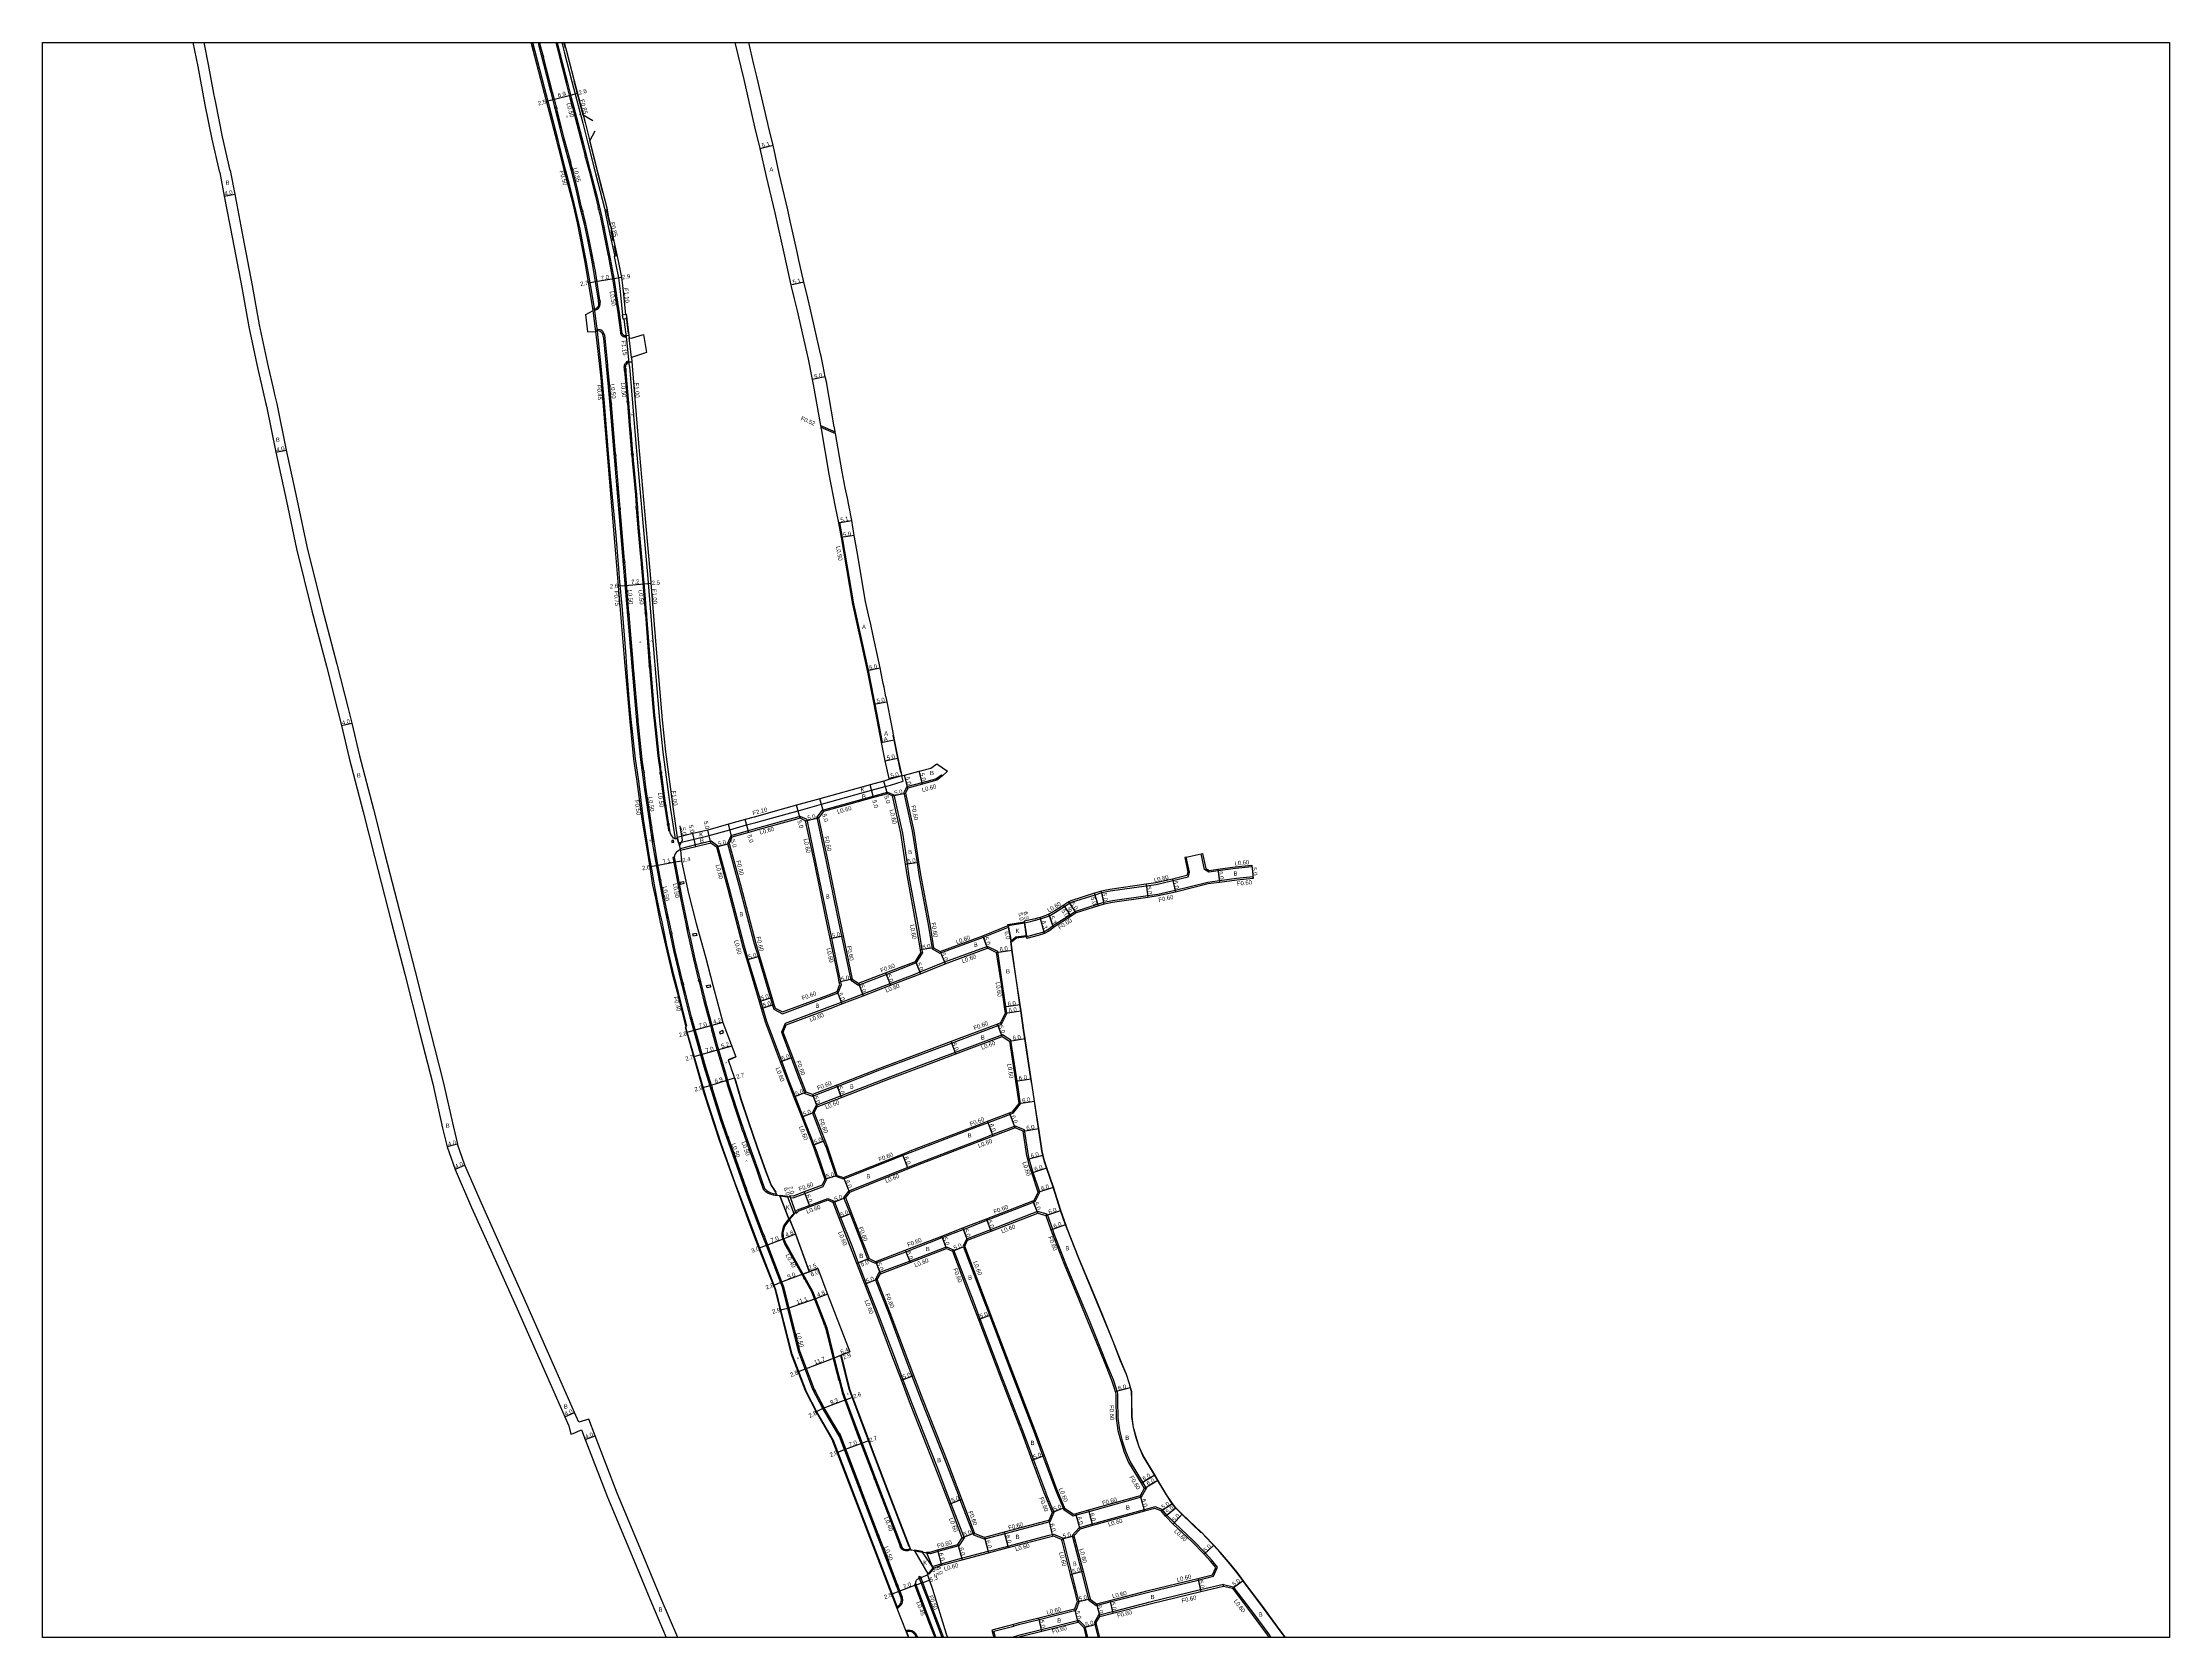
# Model space of a CAD drawing. Header units: metres. Extents: x -12000 to -8000, y -105000 to -102000.
# Drawn here: x -12000 to -11200, y -105000 to -104400 of the extents above; entities that cross this region are included whole.
import ezdxf

# ---------------------------------------------------------------- set-up
doc = ezdxf.new("R2010")
doc.units = ezdxf.units.M
doc.header["$LTSCALE"] = 2.5
for name, color, linetype in [('側溝・桝', 7, 'Continuous'), ('図郭', 7, 'Continuous'), ('幅員', 7, 'Continuous'), ('歩道・分離帯・安全施設', 7, 'Continuous'), ('舗装', 7, 'Continuous'), ('道路', 7, 'Continuous')]:
    doc.layers.add(name, color=color, linetype=linetype)
doc.styles.get("Standard").update_dxf_attribs({"font": ''})
doc.styles.add('YOKO_DECO', font='')
doc.styles.get('Standard').set_extended_font_data('@MS PGothic')
doc.styles.get('YOKO_DECO').set_extended_font_data('MS PGothic')

msp = doc.modelspace()

# ---------------------------------------------------------------- linework, layer by layer
at = {"layer": '側溝・桝'}
for points in [[(-11758.07, -104769.99), (-11757.64, -104769.87), (-11760.84, -104757.36), (-11762.41, -104751.22), (-11765.15, -104739.5), (-11766.94, -104730.82), (-11767.64, -104727.6), (-11768.77, -104722.31), (-11769.83, -104716.83), (-11770.85, -104710.95), (-11771.69, -104706.35), (-11774.01, -104692.12), (-11775.77, -104677.92), (-11777.02, -104669.48), (-11778.53, -104655.82), (-11779.2, -104648.36), (-11780.16, -104636.83), (-11780.66, -104629.18), (-11781.4, -104619.85), (-11782, -104611.88), (-11782.8, -104602.82), (-11783.22, -104597.85), (-11784.3, -104585.45), (-11786.34, -104563.14), (-11787.07, -104554.56), (-11788.6, -104535.7), (-11789.84, -104521.78), (-11791.32, -104508.6), (-11792.44, -104500.07), (-11793.44, -104493.92), (-11795.39, -104482.62), (-11796.02, -104479.43), (-11797.82, -104470.16), (-11800.32, -104459.41), (-11801.65, -104453.96), (-11803.28, -104447.79), (-11806.1, -104436.71), (-11815.57, -104400)], [(-11811.7, -104404.86), (-11812.64, -104401.2), (-11812.95, -104400)], [(-11806.95, -104400), (-11805.98, -104403.76)], [(-11804.7, -104400), (-11803.78, -104403.47), (-11800.9, -104414.6), (-11796.74, -104430.31), (-11794.84, -104437.85), (-11791.96, -104449.33), (-11788.63, -104462.37), (-11788.03, -104465.54), (-11786.84, -104470.93), (-11784.72, -104480.45), (-11785, -104480.51), (-11784.45, -104482.99), (-11783.39, -104488.57), (-11782.83, -104492.57), (-11781.89, -104502.41)], [(-11806.73, -104424.32), (-11808.15, -104418.73), (-11811.52, -104405.56)], [(-11805.8, -104404.46), (-11803.04, -104415.27), (-11801.61, -104420.8), (-11800.99, -104423.16)], [(-11800.8, -104423.9), (-11799.63, -104428.33), (-11797.07, -104438.32), (-11795.95, -104442.64)], [(-11801.58, -104444.11), (-11803.74, -104436.09), (-11806.55, -104425)], [(-11797.01, -104462.75), (-11797.22, -104461.92), (-11798.95, -104454.58), (-11800.51, -104448.1), (-11801.39, -104444.82)], [(-11795.75, -104443.39), (-11794.45, -104448.44), (-11792.04, -104457.85), (-11791.04, -104462.09)], [(-11792.73, -104482.44), (-11793.01, -104480.97), (-11794.47, -104473.5), (-11795.61, -104468.21), (-11796.81, -104463.52)], [(-11790.87, -104462.81), (-11790.17, -104465.76), (-11788.84, -104472.04), (-11787.32, -104479.57)], [(-11790.39, -104496.91), (-11792.06, -104486.01), (-11792.6, -104483.14)], [(-11787.17, -104480.32), (-11786.95, -104481.44), (-11785.52, -104489.52), (-11784.6, -104495.3), (-11783.76, -104500.76)], [(-11791.84, -104508.66), (-11792.92, -104500.8)], [(-11792.36, -104500.68), (-11791.86, -104500.58), (-11791.34, -104500.3), (-11790.88, -104499.88), (-11790.55, -104499.43), (-11790.35, -104498.99), (-11790.23, -104498.4), (-11790.31, -104497.62)], [(-11783.65, -104501.48), (-11783.49, -104502.56), (-11782.67, -104508.93), (-11782.61, -104509.39), (-11782.47, -104509.74), (-11782.32, -104509.98), (-11782.11, -104510.22), (-11781.91, -104510.38), (-11781.68, -104510.53), (-11781.44, -104510.63), (-11781.12, -104510.71), (-11780.75, -104510.74), (-11780.54, -104510.71)], [(-11787.4, -104521.24), (-11788.41, -104511.27), (-11788.56, -104510.1), (-11788.73, -104509.6), (-11788.97, -104509.16), (-11789.19, -104508.86), (-11789.49, -104508.51), (-11789.89, -104508.24), (-11790.32, -104508.07), (-11791.15, -104507.9), (-11791.41, -104507.92)], [(-11781.41, -104504.09), (-11780.4, -104511.76), (-11779.3, -104521.82), (-11779.22, -104521.82), (-11778.6, -104529.53), (-11777.69, -104540.19), (-11776.79, -104550.86), (-11774.27, -104580.71), (-11772.46, -104600.18), (-11770.99, -104618.97), (-11770.22, -104628.34), (-11769.35, -104638.64), (-11767.92, -104654.89), (-11766.65, -104666.96), (-11763.77, -104688.54), (-11762.06, -104699.57), (-11761.16, -104699.43), (-11761.26, -104699)], [(-11778.47, -104518.45), (-11779.31, -104511.06)], [(-11781.15, -104522.66), (-11781.18, -104522.15), (-11781.12, -104521.74), (-11781.05, -104521.36), (-11780.9, -104520.99), (-11780.7, -104520.67), (-11780.41, -104520.31), (-11780.07, -104519.99), (-11779.79, -104519.78), (-11779.54, -104519.63)], [(-11786.08, -104535.43), (-11786.12, -104534.99), (-11786.57, -104529.45), (-11787.33, -104521.95)], [(-11781.08, -104523.49), (-11780.35, -104531.36), (-11780.05, -104534.93)], [(-11779.99, -104535.67), (-11779.29, -104544.11), (-11778.42, -104554.57)], [(-11784.46, -104554.78), (-11786.02, -104536.17)], [(-11707.37, -104544.08), (-11701.89, -104546.41)], [(-11707.26, -104544.69), (-11701.79, -104547.02)], [(-11782.76, -104575.11), (-11784.39, -104555.59)], [(-11778.36, -104555.29), (-11778.2, -104557.22), (-11777.03, -104570.19), (-11776.71, -104574.38)], [(-11781.11, -104594.85), (-11782.61, -104576.92), (-11782.7, -104575.85)], [(-11776.66, -104575.11), (-11776.09, -104582.65), (-11774.96, -104594.84)], [(-11684.53, -104663.31), (-11684.04, -104663.21), (-11684.04, -104663.21), (-11686.84, -104648.84), (-11687.33, -104646.35), (-11689.33, -104636.11), (-11694.83, -104611.13), (-11699.12, -104586.16), (-11700.17, -104580.61), (-11700.67, -104580.7)], [(-11779.45, -104614.58), (-11781.04, -104595.59)], [(-11774.89, -104595.54), (-11774.82, -104596.26), (-11773.96, -104606.27), (-11773.33, -104614.44)], [(-11777.78, -104634.61), (-11779.39, -104615.31)], [(-11773.27, -104615.2), (-11771.78, -104634.34)], [(-11775.98, -104654.8), (-11777.64, -104636.2), (-11777.72, -104635.33)], [(-11771.73, -104635.05), (-11770.14, -104653.12), (-11770.02, -104654.26)], [(-11773.87, -104674.01), (-11774.41, -104669.73), (-11775.83, -104656.43), (-11775.91, -104655.51)], [(-11769.94, -104655.01), (-11769.93, -104655.16), (-11769.36, -104661.1), (-11768.51, -104668.34), (-11767.72, -104674.39)], [(-11770.95, -104694.53), (-11771.12, -104693.47), (-11773.08, -104680.1), (-11773.77, -104674.74)], [(-11767.63, -104675.09), (-11766.28, -104685.39), (-11764.99, -104693.86)], [(-11760.77, -104701.04), (-11754.93, -104699.64), (-11749.28, -104698.29), (-11741.48, -104696.13), (-11735.18, -104694.35), (-11731.72, -104693.38), (-11719.88, -104690.1), (-11715.84, -104688.97), (-11707.06, -104686.5), (-11688.16, -104681.27), (-11683.01, -104679.84), (-11681.07, -104679.31), (-11676.25, -104677.91), (-11676.83, -104675.89), (-11681.64, -104677.29)], [(-11674.5, -104680.44), (-11674.93, -104679.93), (-11676.04, -104682.27), (-11672.85, -104696.68), (-11671.06, -104708.42), (-11670.34, -104713.12), (-11666.77, -104732.53), (-11665.41, -104740.98), (-11664.87, -104740.6)], [(-11674.93, -104679.93), (-11669.16, -104678.38), (-11663.95, -104676.98), (-11661.9, -104675.43), (-11661.51, -104675.89)], [(-11708.73, -104691.5), (-11706.59, -104688.76), (-11687.55, -104683.48), (-11682.2, -104682), (-11679.77, -104682.98), (-11676.58, -104697.37), (-11674.82, -104708.99), (-11674.1, -104713.73), (-11670.52, -104733.17), (-11669.21, -104741.29), (-11669.04, -104742.55)], [(-11767.53, -104714.75), (-11768.82, -104707.89), (-11770.01, -104700.68), (-11770.83, -104695.33)], [(-11764.87, -104694.6), (-11764.58, -104696.53), (-11764.09, -104696.45)], [(-11700.21, -104751.07), (-11703.17, -104736.96), (-11704.93, -104728.62), (-11708.97, -104708.87), (-11712.44, -104692.32), (-11715, -104691.12), (-11719.26, -104692.32), (-11731.12, -104695.6), (-11734.55, -104696.57), (-11741.14, -104698.42), (-11742.33, -104701.28)], [(-11708.09, -104691.65), (-11708.73, -104691.5), (-11705.25, -104708.08), (-11701.21, -104727.8), (-11699.45, -104736.19), (-11695.97, -104752.77), (-11693.13, -104754.57), (-11682.67, -104750.56), (-11674.04, -104747.26), (-11671.25, -104746.14), (-11669.04, -104742.55), (-11669.67, -104742.42)], [(-11760.77, -104701.04), (-11761.16, -104699.43)], [(-11705.16, -104827.8), (-11708.76, -104817.15), (-11709.75, -104814.64), (-11713.89, -104804.11), (-11716.9, -104796.43), (-11719.16, -104790.68), (-11721.96, -104783.24), (-11727.6, -104768.24), (-11729.1, -104763.19), (-11729.89, -104760.54), (-11734.53, -104744.97), (-11735.99, -104740.1), (-11741.8, -104717.87), (-11746, -104702.26), (-11748.52, -104700.47), (-11754.38, -104701.88), (-11760.23, -104703.28), (-11760.09, -104703.86)], [(-11741.7, -104701.32), (-11742.33, -104701.28), (-11738.09, -104717), (-11732.32, -104739.08), (-11730.89, -104743.88), (-11726.25, -104759.45), (-11725.46, -104762.1), (-11724.99, -104763.68), (-11721.66, -104765.34), (-11704.36, -104758.87), (-11700.69, -104757.46), (-11699.52, -104754.33), (-11699.74, -104753.3), (-11700.21, -104751.07), (-11700.79, -104751.19)], [(-11762.4, -104706.44), (-11762.91, -104706.54), (-11761.69, -104713.14)], [(-11630.65, -104731.11), (-11630.64, -104731.16), (-11628.85, -104730.78), (-11627.03, -104730.32), (-11624.62, -104729.69), (-11623.07, -104729.19), (-11621.29, -104728.49), (-11618.94, -104727.11), (-11615.56, -104724.99), (-11613.7, -104723.78), (-11613.02, -104723.44), (-11604.12, -104720.59), (-11601.57, -104719.81), (-11598.47, -104719.16), (-11584.84, -104717.22), (-11581.16, -104716.69), (-11574.85, -104715.27), (-11569.08, -104713.86), (-11568.59, -104712.13), (-11569.81, -104706.43), (-11570.4, -104706.56)], [(-11545.19, -104709.52), (-11545.12, -104710.12), (-11551.31, -104710.72), (-11557.84, -104711.6), (-11561.31, -104712.07), (-11563, -104711.05), (-11564.23, -104705.24), (-11563.65, -104705.12)], [(-11763.49, -104734.55), (-11766.22, -104721.73), (-11767.39, -104715.5)], [(-11761.55, -104713.87), (-11759.96, -104722.48), (-11758.1, -104731.55), (-11757.81, -104732.87)], [(-11544.62, -104714.49), (-11544.68, -104713.89), (-11550.9, -104714.5), (-11557.33, -104715.37), (-11561.64, -104715.95), (-11574.03, -104718.98), (-11580.52, -104720.44), (-11584.3, -104720.98), (-11597.61, -104722.88), (-11600.87, -104723.55), (-11602.96, -104724.2), (-11611.5, -104726.88), (-11613.4, -104728.11), (-11620.09, -104732.45), (-11621.12, -104733.25), (-11622.13, -104733.92), (-11623.42, -104734.65), (-11625.73, -104735.3), (-11629.86, -104736.4)], [(-11759.1, -104753.78), (-11759.19, -104753.43), (-11762.01, -104741.51), (-11763.34, -104735.27)], [(-11757.64, -104733.61), (-11755.14, -104744.85), (-11753.22, -104752.7)], [(-11665.41, -104740.98), (-11662.45, -104742.59), (-11646.11, -104736.57), (-11636.73, -104732.77), (-11636.85, -104732.18)], [(-11639.3, -104769.3), (-11637.28, -104765.26), (-11637.65, -104762.72), (-11638.89, -104754.28), (-11640.71, -104741.89), (-11644.57, -104740.05), (-11660.76, -104746.01), (-11670.01, -104749.74), (-11672.66, -104750.81), (-11681.31, -104754.11), (-11691.49, -104758.01), (-11699.58, -104761.11), (-11702.97, -104762.41), (-11720.71, -104769.05), (-11722.01, -104772.3)], [(-11754.15, -104772.69), (-11755.88, -104766.49), (-11758.91, -104754.54)], [(-11753.05, -104753.4), (-11751.29, -104760.57), (-11748.31, -104771.53)], [(-11748.43, -104792.4), (-11750.7, -104785.12), (-11753.96, -104773.38)], [(-11748.12, -104772.23), (-11746.72, -104777.37), (-11743.51, -104788.17), (-11742.92, -104790.27)], [(-11721.37, -104772.3), (-11722.01, -104772.3), (-11718.4, -104781.91), (-11715.62, -104789.31), (-11713.24, -104795.37), (-11710.42, -104796.4), (-11701.04, -104792.74), (-11685.01, -104786.49), (-11670.91, -104781.2), (-11658.06, -104776.37), (-11640.6, -104769.79), (-11639.3, -104769.3), (-11639.73, -104768.82)], [(-11634.9, -104802.76), (-11632.14, -104799.3), (-11632.96, -104793.91), (-11633.45, -104790.68), (-11635.8, -104775.26), (-11638.98, -104773.24), (-11656.72, -104779.93), (-11669.58, -104784.76), (-11683.68, -104790.05), (-11699.66, -104796.28), (-11709.02, -104799.93), (-11710.45, -104802.45)], [(-11742.71, -104791.01), (-11742.44, -104791.95), (-11737.73, -104806.46), (-11736.79, -104809.17)], [(-11742.32, -104811.17), (-11744.39, -104805.32), (-11748.16, -104793.26)], [(-11635.27, -104802.26), (-11634.9, -104802.76), (-11636.09, -104803.21), (-11644.31, -104806.36), (-11648.13, -104807.83), (-11672.8, -104817.3), (-11676.36, -104818.72), (-11698.71, -104827.65), (-11701.55, -104826.62), (-11705.19, -104815.86), (-11706.21, -104813.25), (-11710.45, -104802.45), (-11709.79, -104802.5)], [(-11626.64, -104836.04), (-11624.83, -104832.5), (-11627.34, -104825.03), (-11628.31, -104822.17), (-11628.87, -104819.9), (-11629.18, -104818.65), (-11630.65, -104809.05), (-11634.15, -104807.61), (-11642.6, -104810.85), (-11646.26, -104812.25), (-11671.08, -104821.78), (-11674.58, -104823.18), (-11696.83, -104832.07), (-11698.69, -104834.43)], [(-11735.51, -104830.42), (-11742.03, -104811.98)], [(-11736.52, -104809.93), (-11734.74, -104815.02), (-11731.5, -104823.98), (-11729.79, -104828.8)], [(-11728.76, -104848.41), (-11728.91, -104848.03), (-11734.44, -104833.44), (-11735.24, -104831.17)], [(-11729.55, -104829.47), (-11728.89, -104831.34), (-11728.54, -104831.75), (-11727.97, -104832.27), (-11727.13, -104832.84), (-11726.1, -104833.28), (-11725.21, -104833.49), (-11724.49, -104833.6), (-11723.67, -104833.73)], [(-11718.74, -104834.34), (-11718.68, -104834.49), (-11717.63, -104834.61), (-11713.29, -104832.96), (-11706.33, -104830.32), (-11705.16, -104827.8), (-11705.81, -104827.76)], [(-11716.75, -104840), (-11716.8, -104839.85), (-11716.03, -104839.14), (-11711.59, -104837.45), (-11704.66, -104834.82), (-11702.2, -104835.91), (-11699.8, -104842.02), (-11695.51, -104852.96), (-11693.19, -104859.04), (-11690.2, -104866.91), (-11685.3, -104879.36), (-11679.98, -104893.59), (-11676.4, -104903.02), (-11672.93, -104912.19), (-11663.64, -104935.7), (-11659.59, -104946.34), (-11658.34, -104949.6), (-11653.4, -104962.57)], [(-11698.01, -104834.53), (-11698.69, -104834.43), (-11696.26, -104840.63), (-11691.97, -104851.58), (-11689.56, -104857.91), (-11686.87, -104859.25), (-11686.4, -104859.07), (-11675.29, -104854.88), (-11661.56, -104849.55), (-11653.67, -104846.48), (-11651.37, -104845.59), (-11644.78, -104843.05), (-11627.27, -104836.29), (-11626.64, -104836.04), (-11627.07, -104835.56)], [(-11622.16, -104840.82), (-11625.72, -104839.76), (-11643.41, -104846.59), (-11650, -104849.14), (-11652.52, -104850.11), (-11653.77, -104852.83), (-11646.61, -104871.58), (-11643.86, -104878.81), (-11635.85, -104899.93), (-11627.31, -104922.09), (-11623.72, -104931.8), (-11619.27, -104943.82), (-11618.23, -104946.34), (-11616.17, -104951.29), (-11615.9, -104951.96)], [(-11719.29, -104842.55), (-11720.02, -104843.38), (-11720.96, -104844.6), (-11721.31, -104845.28), (-11721.6, -104846.14), (-11721.86, -104847.14), (-11721.91, -104847.95), (-11721.88, -104849.01), (-11721.77, -104849.63), (-11721.61, -104850.14), (-11720.79, -104852.17), (-11719.57, -104854.3), (-11713.68, -104864.73)], [(-11622.62, -104841.31), (-11622.16, -104840.82), (-11620.18, -104846.46), (-11619.61, -104848.08), (-11615.19, -104859.37), (-11610.68, -104870.27), (-11606.34, -104880.64), (-11602.26, -104890.7), (-11599.41, -104897.89), (-11597.32, -104902.94), (-11596.31, -104906.05), (-11595.97, -104907.36), (-11595.7, -104908.39), (-11595.64, -104910.67), (-11595.52, -104917.45), (-11594.91, -104922), (-11593.87, -104925.99), (-11592.56, -104930.12), (-11590.94, -104933.91), (-11586.31, -104941.61), (-11584.94, -104943.91), (-11586.73, -104947.25), (-11606.46, -104952.72), (-11611.19, -104954.03), (-11612.38, -104954.36), (-11615.9, -104951.96), (-11615.41, -104951.57)], [(-11721.58, -104867.17), (-11728.48, -104849.14)], [(-11686.76, -104865.3), (-11685.26, -104862.7), (-11673.9, -104858.42), (-11659.95, -104853), (-11657.32, -104854.21)], [(-11657.79, -104854.65), (-11657.32, -104854.21), (-11650.13, -104873), (-11647.42, -104880.16), (-11639.37, -104901.37), (-11630.86, -104923.45), (-11627.28, -104933.12), (-11622.81, -104945.2), (-11622.34, -104946.34), (-11619.59, -104952.98), (-11621.12, -104956.52), (-11622.51, -104956.86), (-11638.11, -104960.96), (-11645.73, -104962.96), (-11649.71, -104961.49), (-11649.96, -104960.92), (-11654.8, -104948.23), (-11655.52, -104946.34), (-11660.1, -104934.33), (-11669.37, -104910.84), (-11672.85, -104901.68), (-11676.4, -104892.32), (-11681.74, -104878.04), (-11686.76, -104865.3), (-11686.09, -104865.35)], [(-11709.59, -104906.8), (-11709.75, -104906.5), (-11715.08, -104892.49), (-11721.21, -104868.12), (-11721.32, -104867.84)], [(-11713.33, -104865.35), (-11710.77, -104869.9), (-11706.04, -104882.12)], [(-11705.77, -104882.81), (-11705.45, -104883.65), (-11701.89, -104898.07), (-11700.59, -104902.83)], [(-11700.42, -104903.48), (-11699.21, -104907.93), (-11698.19, -104910.7), (-11694.22, -104921.58)], [(-11700.35, -104923.15), (-11706.03, -104913.64), (-11709.23, -104907.5)], [(-11692.57, -104942.99), (-11699.74, -104924.18), (-11699.97, -104923.79)], [(-11693.97, -104922.27), (-11693.54, -104923.42)], [(-11693.54, -104923.42), (-11689.22, -104934.75), (-11687.17, -104940.13)], [(-11685.66, -104961.11), (-11692.31, -104943.67)], [(-11686.91, -104940.82), (-11683.23, -104950.52), (-11677.42, -104965.66)], [(-11678.52, -104979.79), (-11682.96, -104968.22), (-11685.41, -104961.77)], [(-11677.15, -104966.36), (-11677.12, -104966.43), (-11676.55, -104966.85), (-11676.02, -104967.15), (-11675.45, -104967.29), (-11674.89, -104967.33), (-11674.35, -104967.27), (-11673.48, -104966.95)], [(-11654.07, -104962.5), (-11653.4, -104962.57), (-11655.34, -104965.53), (-11663.22, -104967.64), (-11666.04, -104968.49), (-11667.27, -104968.45), (-11667.33, -104968.31)], [(-11665.06, -104973.87), (-11665.42, -104973.35), (-11662, -104972.28), (-11654.32, -104970.23), (-11644.33, -104967.56), (-11636.89, -104965.61), (-11621.33, -104961.51), (-11620.25, -104961.25), (-11619.8, -104961.14), (-11616.4, -104962.52), (-11616.03, -104963.65), (-11612.87, -104976.13), (-11611.45, -104981.74), (-11610.2, -104986.68), (-11611.37, -104989.87), (-11625.18, -104993.33), (-11632.91, -104995.27), (-11634.64, -104995.71)], [(-11678.48, -104989.16), (-11677.38, -104988.16), (-11677.02, -104987.74), (-11676.71, -104987.28), (-11676.49, -104986.68), (-11676.39, -104986.01), (-11676.55, -104984.91), (-11678.25, -104980.48)], [(-11671.5, -104979.86), (-11671.97, -104979.98), (-11671.86, -104980.41), (-11666.33, -104994.96), (-11664.41, -105000)], [(-11661.64, -105000), (-11667.32, -104985.12), (-11670.38, -104977.18), (-11669.92, -104977), (-11666.86, -104984.94), (-11661.12, -105000)], [(-11555.79, -104980.74), (-11555.79, -104980.12), (-11564.45, -104982.11), (-11583.05, -104986.65), (-11597.51, -104990.31), (-11602.5, -104991.57), (-11602.76, -104991.64), (-11604.36, -104994.27), (-11604.14, -104995.14), (-11602.91, -105000)], [(-11555.79, -104980.12), (-11552.12, -104980.93), (-11550.23, -104983.52), (-11544.57, -104991), (-11538.94, -104998.67), (-11537.97, -105000)], [(-11671.09, -104999.26), (-11671.12, -104999.2), (-11671.44, -104998.73), (-11671.86, -104998.27), (-11672.42, -104997.83), (-11673.06, -104997.49), (-11673.64, -104997.32), (-11674.33, -104997.29), (-11674.92, -104997.37), (-11675.28, -104997.48)], [(-11671.56, -104999.45), (-11671.09, -104999.26), (-11670.8, -104999.97), (-11670.86, -105000)], [(-11671.35, -105000), (-11671.56, -104999.45)], [(-11670.8, -104999.97), (-11670.79, -105000)], [(-11641.54, -105000), (-11642.16, -104997.63), (-11634.64, -104995.71), (-11634.79, -104995.13)], [(-11634.99, -105000), (-11634.77, -104999.72), (-11631.95, -104998.94), (-11624.26, -104997.02), (-11610.75, -104993.64), (-11610.28, -104993.52), (-11610.46, -104994.18)], [(-11606.83, -105000), (-11607.86, -104995.92), (-11610.28, -104993.52)]]:
    msp.add_lwpolyline(points, dxfattribs=at)
for points in [[(-11812.22, -104404.99), (-11811.7, -104404.86), (-11811.52, -104405.56), (-11812.04, -104405.69)], [(-11805.5, -104403.63), (-11805.98, -104403.76), (-11805.8, -104404.46), (-11805.32, -104404.34)], [(-11800.31, -104423.77), (-11800.8, -104423.9), (-11800.99, -104423.16), (-11800.51, -104423.04)], [(-11807.25, -104424.45), (-11806.73, -104424.32), (-11806.55, -104425), (-11807.08, -104425.13)], [(-11802.1, -104444.25), (-11801.58, -104444.11), (-11801.39, -104444.82), (-11801.91, -104444.96)], [(-11795.27, -104443.27), (-11795.75, -104443.39), (-11795.95, -104442.64), (-11795.47, -104442.51)], [(-11797.53, -104462.88), (-11797.01, -104462.75), (-11796.81, -104463.52), (-11797.33, -104463.65)], [(-11790.38, -104462.69), (-11790.87, -104462.81), (-11791.04, -104462.09), (-11790.55, -104461.98)], [(-11786.84, -104479.47), (-11787.32, -104479.57), (-11787.17, -104480.32), (-11786.69, -104480.23)], [(-11793.26, -104482.54), (-11792.73, -104482.44), (-11792.6, -104483.14), (-11793.13, -104483.24)], [(-11790.92, -104496.97), (-11790.39, -104496.91), (-11790.31, -104497.62), (-11790.85, -104497.68)], [(-11783.27, -104500.69), (-11783.76, -104500.76), (-11783.65, -104501.48), (-11783.16, -104501.4)], [(-11780.25, -104503.94), (-11781.67, -104504.12), (-11781.89, -104502.41), (-11780.47, -104502.22)], [(-11787.85, -104522.01), (-11787.33, -104521.95), (-11787.4, -104521.24), (-11787.92, -104521.29)], [(-11780.58, -104523.44), (-11781.08, -104523.49), (-11781.15, -104522.66), (-11780.66, -104522.62)], [(-11786.6, -104535.47), (-11786.08, -104535.43), (-11786.02, -104536.17), (-11786.54, -104536.21)], [(-11779.49, -104535.63), (-11779.99, -104535.67), (-11780.05, -104534.93), (-11779.55, -104534.89)], [(-11784.98, -104554.82), (-11784.46, -104554.78), (-11784.39, -104555.59), (-11784.91, -104555.64)], [(-11777.86, -104555.25), (-11778.36, -104555.29), (-11778.42, -104554.57), (-11777.92, -104554.52)], [(-11783.28, -104575.16), (-11782.76, -104575.11), (-11782.7, -104575.85), (-11783.22, -104575.9)], [(-11776.16, -104575.07), (-11776.66, -104575.11), (-11776.71, -104574.38), (-11776.22, -104574.34)], [(-11781.63, -104594.89), (-11781.11, -104594.85), (-11781.04, -104595.59), (-11781.56, -104595.63)], [(-11774.46, -104594.8), (-11774.96, -104594.84), (-11774.89, -104595.54), (-11774.4, -104595.5)], [(-11779.97, -104614.62), (-11779.45, -104614.58), (-11779.39, -104615.31), (-11779.91, -104615.35)], [(-11772.77, -104615.16), (-11773.27, -104615.2), (-11773.33, -104614.44), (-11772.83, -104614.4)], [(-11778.24, -104635.37), (-11777.72, -104635.33), (-11777.78, -104634.61), (-11778.3, -104634.65)], [(-11771.23, -104635.01), (-11771.73, -104635.05), (-11771.78, -104634.34), (-11771.29, -104634.3)], [(-11776.43, -104655.56), (-11775.91, -104655.51), (-11775.98, -104654.8), (-11776.5, -104654.84)], [(-11769.53, -104654.21), (-11770.02, -104654.26), (-11769.94, -104655.01), (-11769.45, -104654.96)], [(-11774.38, -104674.07), (-11773.87, -104674.01), (-11773.77, -104674.74), (-11774.29, -104674.81)], [(-11767.14, -104675.02), (-11767.63, -104675.09), (-11767.72, -104674.39), (-11767.23, -104674.32)], [(-11771.47, -104694.61), (-11770.95, -104694.53), (-11770.83, -104695.33), (-11771.35, -104695.4)], [(-11764.38, -104694.52), (-11764.87, -104694.6), (-11764.99, -104693.86), (-11764.49, -104693.79)], [(-11763.36, -104700.14), (-11763.29, -104700.88), (-11762.55, -104700.84), (-11762.63, -104700.1)], [(-11768.05, -104714.84), (-11767.53, -104714.75), (-11767.39, -104715.5), (-11767.91, -104715.59)], [(-11761.18, -104713.04), (-11761.69, -104713.14), (-11761.55, -104713.87), (-11761.04, -104713.77)], [(-11760.23, -104715.82), (-11758.94, -104715.56), (-11758.77, -104716.42), (-11760.05, -104716.68)], [(-11764, -104734.66), (-11763.49, -104734.55), (-11763.34, -104735.27), (-11763.85, -104735.38)], [(-11757.3, -104732.76), (-11757.81, -104732.87), (-11757.64, -104733.61), (-11757.14, -104733.5)], [(-11755.37, -104735.34), (-11754.09, -104735.08), (-11753.91, -104735.94), (-11755.2, -104736.2)], [(-11759.61, -104753.91), (-11759.1, -104753.78), (-11758.91, -104754.54), (-11759.41, -104754.67)], [(-11752.54, -104753.28), (-11753.05, -104753.4), (-11753.22, -104752.7), (-11752.71, -104752.57)], [(-11750.23, -104754.7), (-11748.94, -104754.44), (-11748.77, -104755.3), (-11750.05, -104755.56)], [(-11754.46, -104773.52), (-11753.96, -104773.38), (-11754.15, -104772.69), (-11754.66, -104772.83)], [(-11747.62, -104772.09), (-11748.12, -104772.23), (-11748.31, -104771.53), (-11747.81, -104771.39)], [(-11744.12, -104771.71), (-11745.34, -104772.12), (-11745.08, -104772.92), (-11743.85, -104772.51)], [(-11742.21, -104790.86), (-11742.71, -104791.01), (-11742.92, -104790.27), (-11742.42, -104790.13)], [(-11748.92, -104792.55), (-11748.43, -104792.4), (-11748.16, -104793.26), (-11748.65, -104793.42)], [(-11742.81, -104811.34), (-11742.32, -104811.17), (-11742.03, -104811.98), (-11742.52, -104812.15)], [(-11736.03, -104809.76), (-11736.52, -104809.93), (-11736.79, -104809.17), (-11736.3, -104809)], [(-11736, -104830.59), (-11735.51, -104830.42), (-11735.24, -104831.17), (-11735.73, -104831.34)], [(-11729.3, -104828.63), (-11729.79, -104828.8), (-11729.55, -104829.47), (-11729.06, -104829.29)], [(-11729.25, -104848.59), (-11728.76, -104848.41), (-11728.48, -104849.14), (-11728.97, -104849.33)], [(-11721.81, -104868.02), (-11721.32, -104867.84), (-11721.58, -104867.17), (-11722.06, -104867.35)], [(-11712.97, -104865.15), (-11713.33, -104865.35), (-11713.68, -104864.73), (-11713.32, -104864.52)], [(-11705.38, -104882.66), (-11705.77, -104882.81), (-11706.04, -104882.12), (-11705.65, -104881.97)], [(-11710.06, -104907.04), (-11709.59, -104906.8), (-11709.23, -104907.5), (-11709.69, -104907.74)], [(-11700.8, -104923.42), (-11700.35, -104923.15), (-11699.97, -104923.79), (-11700.42, -104924.06)], [(-11693.57, -104922.13), (-11693.97, -104922.27), (-11694.22, -104921.58), (-11693.82, -104921.44)], [(-11693.06, -104943.17), (-11692.57, -104942.99), (-11692.31, -104943.67), (-11692.8, -104943.86)], [(-11686.53, -104940.67), (-11686.91, -104940.82), (-11687.17, -104940.13), (-11686.78, -104939.99)], [(-11559.53, -104977), (-11558, -104973.55), (-11560.24, -104970.89), (-11562.63, -104968.3), (-11567.27, -104963.54), (-11574.29, -104956.89), (-11577.13, -104954), (-11578.86, -104951.84), (-11581.55, -104950.88), (-11585.7, -104951.95), (-11605.18, -104957.34), (-11610.07, -104958.7), (-11612.7, -104961.58), (-11609.19, -104975.18), (-11606.56, -104985.56), (-11606.46, -104985.96), (-11603.72, -104987.96), (-11598.45, -104986.63), (-11583.97, -104982.96), (-11565.33, -104978.42)], [(-11686.15, -104961.3), (-11685.66, -104961.11), (-11685.41, -104961.77), (-11685.9, -104961.96)], [(-11676.75, -104966.2), (-11677.15, -104966.36), (-11677.42, -104965.66), (-11677.02, -104965.51)], [(-11679, -104979.98), (-11678.52, -104979.79), (-11678.25, -104980.48), (-11678.74, -104980.67)]]:
    msp.add_lwpolyline(points, close=True, dxfattribs=at)
msp.add_polyline3d([(-11700.02, -104903.37, 0), (-11700.42, -104903.48, 0), (-11700.59, -104902.83, 0), (-11700.19, -104902.73, 0)], close=True, dxfattribs=at)
at = {"layer": '図郭'}
msp.add_lwpolyline([(-12000, -104400), (-11200, -104400), (-11200, -105000), (-12000, -105000)], close=True, dxfattribs=at)
at = {"layer": '幅員'}
for points in [[(-11810.46, -104422.1), (-11808, -104421.47)], [(-11808, -104421.47), (-11801.37, -104419.76)], [(-11801.37, -104419.76), (-11798.84, -104419.09)], [(-11730.2, -104439.84), (-11725.24, -104438.65)], [(-11931.63, -104457.79), (-11927.71, -104457.04)], [(-11791.98, -104490.06), (-11794.6, -104490.49)], [(-11785.12, -104488.89), (-11791.98, -104490.06)], [(-11782.27, -104488.38), (-11785.12, -104488.89)], [(-11713.6, -104490.1), (-11718.57, -104491.26)], [(-11705.57, -104525.77), (-11710.47, -104526.74)], [(-11912.23, -104554.16), (-11908.31, -104553.35)], [(-11700.67, -104580.7), (-11695.65, -104579.78)], [(-11694.69, -104585.39), (-11699.61, -104586.25)], [(-11783.39, -104604.42), (-11780.85, -104604.21)], [(-11780.85, -104604.21), (-11773.69, -104603.59)], [(-11773.69, -104603.59), (-11771.2, -104603.4)], [(-11689.82, -104636.22), (-11684.91, -104635.26)], [(-11687.34, -104648.94), (-11682.43, -104647.98)], [(-11887.55, -104656.98), (-11883.66, -104656.05)], [(-11684.53, -104663.31), (-11679.63, -104662.35)], [(-11683.13, -104670.22), (-11678.24, -104669.19)], [(-11687.39, -104684.06), (-11688.72, -104679.24)], [(-11682.24, -104682.64), (-11683.57, -104677.82)], [(-11676.83, -104675.89), (-11681.72, -104676.92)], [(-11674.5, -104680.44), (-11675.8, -104675.61)], [(-11669, -104678.96), (-11670.3, -104674.13)], [(-11715.05, -104691.76), (-11716.41, -104686.95)], [(-11706.24, -104689.28), (-11707.62, -104684.48)], [(-11680.29, -104683.42), (-11675.4, -104682.34)], [(-11760.43, -104702.16), (-11759.28, -104700.12), (-11760.17, -104694.71)], [(-11740.7, -104698.92), (-11742.04, -104694.1)], [(-11734.39, -104697.14), (-11735.74, -104692.33)], [(-11712.97, -104692.73), (-11708.09, -104691.65)], [(-11761.26, -104699), (-11760.09, -104703.86)], [(-11754.24, -104702.46), (-11755.42, -104697.6)], [(-11748.65, -104701.12), (-11749.8, -104696.26)], [(-11746.53, -104702.63), (-11741.7, -104701.32)], [(-11769.01, -104709.69), (-11771.53, -104710.1)], [(-11762.04, -104708.38), (-11769.01, -104709.69)], [(-11759.67, -104707.94), (-11762.04, -104708.38)], [(-11675.41, -104709.08), (-11670.47, -104708.33)], [(-11557.92, -104711.01), (-11557.25, -104715.96)], [(-11545.19, -104709.52), (-11544.62, -104714.49)], [(-11600.72, -104724.13), (-11601.72, -104719.23)], [(-11584.92, -104716.62), (-11584.21, -104721.57)], [(-11574.99, -104714.69), (-11573.89, -104719.57)], [(-11619.75, -104732.94), (-11621.55, -104727.95)], [(-11613.07, -104728.61), (-11615.88, -104724.48)], [(-11611.24, -104727.43), (-11614, -104723.26)], [(-11602.78, -104724.78), (-11604.3, -104720.01)], [(-11635.66, -104738.06), (-11636.85, -104732.18)], [(-11630.73, -104730.57), (-11629.77, -104737)], [(-11629.86, -104736.4), (-11630.7, -104730.77)], [(-11630.65, -104731.11), (-11629.91, -104736.06)], [(-11623.18, -104735.21), (-11624.79, -104729.11)], [(-11735.11, -104745.14), (-11730.32, -104743.71)], [(-11703.76, -104737.09), (-11698.86, -104736.07)], [(-11664.87, -104740.6), (-11669.81, -104741.38)], [(-11662.41, -104741.93), (-11660.54, -104746.57)], [(-11644.6, -104740.7), (-11646.33, -104736.01)], [(-11641.26, -104742.3), (-11635.32, -104741.42)], [(-11682.88, -104750), (-11681.1, -104754.67)], [(-11671.65, -104745.66), (-11669.79, -104750.29)], [(-11730.47, -104760.71), (-11725.68, -104759.28)], [(-11701.15, -104757), (-11699.37, -104761.67)], [(-11695.43, -104752.4), (-11700.32, -104753.43)], [(-11693.06, -104753.9), (-11691.28, -104758.57)], [(-11729.68, -104763.36), (-11724.89, -104761.93)], [(-11638.25, -104762.81), (-11632.31, -104761.94)], [(-11637.9, -104765.16), (-11631.97, -104764.29)], [(-11754.99, -104771.61), (-11757.65, -104772.37)], [(-11748.26, -104769.74), (-11754.99, -104771.61)], [(-11744.18, -104768.63), (-11748.26, -104769.74)], [(-11656.51, -104780.49), (-11658.27, -104775.81)], [(-11639.05, -104773.91), (-11640.82, -104769.23)], [(-11636.35, -104775.62), (-11630.42, -104774.72)], [(-11752.43, -104780.85), (-11755.03, -104781.59)], [(-11745.7, -104778.98), (-11752.43, -104780.85)], [(-11740.74, -104777.51), (-11745.7, -104778.98)], [(-11722.52, -104783.45), (-11717.84, -104781.7)], [(-11742.35, -104790.37), (-11748.96, -104792.44)], [(-11739.73, -104789.63), (-11742.35, -104790.37)], [(-11634.04, -104790.77), (-11628.11, -104789.87)], [(-11748.96, -104792.44), (-11751.73, -104793.23)], [(-11712.78, -104794.9), (-11717.43, -104796.73)], [(-11710.43, -104795.76), (-11708.6, -104800.41)], [(-11699.45, -104796.84), (-11701.26, -104792.18)], [(-11632.77, -104799.13), (-11626.84, -104798.23)], [(-11709.79, -104802.5), (-11714.44, -104804.33)], [(-11642.38, -104811.41), (-11644.53, -104805.8)], [(-11634.15, -104808.26), (-11636.3, -104802.65)], [(-11843.88, -104814.4), (-11847.75, -104815.39)], [(-11710.3, -104814.86), (-11705.65, -104813.03)], [(-11631.2, -104809.48), (-11625.27, -104808.57)], [(-11841.1, -104822.34), (-11844.77, -104823.93)], [(-11674.36, -104823.74), (-11676.58, -104818.17)], [(-11629.45, -104820.05), (-11623.63, -104818.61)], [(-11627.91, -104825.22), (-11622.23, -104823.3)], [(-11701.07, -104826.16), (-11705.81, -104827.76)], [(-11698.72, -104827.01), (-11696.46, -104832.57)], [(-11625.48, -104832.45), (-11619.76, -104830.62)], [(-11716.59, -104840.47), (-11718.9, -104833.86)], [(-11718.74, -104834.34), (-11716.75, -104840)], [(-11713.51, -104832.4), (-11711.38, -104838.01)], [(-11702.66, -104836.36), (-11698.01, -104834.53)], [(-11625.69, -104840.4), (-11627.49, -104835.73)], [(-11622.62, -104841.31), (-11616.96, -104839.32)], [(-11700.36, -104842.24), (-11695.7, -104840.41)], [(-11652.07, -104850.59), (-11653.88, -104845.92)], [(-11643.2, -104847.15), (-11645, -104842.49)], [(-11620.75, -104846.66), (-11615.09, -104844.67)], [(-11727.75, -104852.5), (-11730.56, -104853.57)], [(-11675.5, -104854.32), (-11673.69, -104858.98)], [(-11659.97, -104853.65), (-11661.78, -104848.99)], [(-11657.79, -104854.65), (-11653.12, -104852.85)], [(-11714.01, -104863.3), (-11722.39, -104866.51)], [(-11714.01, -104863.3), (-11708.37, -104861.14)], [(-11711.64, -104862.39), (-11714.01, -104863.3)], [(-11689.08, -104857.48), (-11693.75, -104859.26)], [(-11684.84, -104863.18), (-11686.61, -104858.51)], [(-11722.39, -104866.51), (-11724.98, -104867.55)], [(-11704.8, -104870.86), (-11709.28, -104872.59)], [(-11686.09, -104865.35), (-11690.76, -104867.13)], [(-11719.71, -104876.23), (-11722.48, -104876.93)], [(-11709.28, -104872.59), (-11719.71, -104876.23)], [(-11647.98, -104880.37), (-11643.3, -104878.6)], [(-11702.25, -104894.87), (-11713.15, -104899.02)], [(-11696.3, -104892.59), (-11702.25, -104894.87)], [(-11699.57, -104893.84), (-11702.25, -104894.87)], [(-11713.15, -104899.02), (-11715.78, -104900.04)], [(-11676.96, -104903.24), (-11672.29, -104901.46)], [(-11697.8, -104910.56), (-11706.48, -104913.89)], [(-11697.8, -104910.56), (-11695.37, -104909.64)], [(-11596.55, -104907.51), (-11590.74, -104906.01)], [(-11803.55, -104916.99), (-11799.89, -104915.38)], [(-11706.48, -104913.89), (-11709, -104915.17)], [(-11795.93, -104925.56), (-11792.18, -104924.16)], [(-11698.33, -104929.35), (-11691.79, -104926.85)], [(-11691.79, -104926.85), (-11689.26, -104925.91)], [(-11701.06, -104930.39), (-11698.33, -104929.35)], [(-11627.84, -104933.33), (-11623.16, -104931.59)], [(-11586.82, -104941.92), (-11581.69, -104938.81)], [(-11585.63, -104943.92), (-11580.47, -104940.85)], [(-11658.9, -104949.81), (-11654.24, -104948.02)], [(-11620.24, -104952.98), (-11615.62, -104951.06)], [(-11587.14, -104946.74), (-11585.54, -104952.53)], [(-11579.23, -104952.35), (-11575.02, -104949.65)], [(-11577.58, -104954.4), (-11573.76, -104951.17)], [(-11621.55, -104956), (-11620.11, -104961.83)], [(-11609.75, -104959.23), (-11611.35, -104953.45)], [(-11606.62, -104952.14), (-11605.02, -104957.92)], [(-11574.71, -104957.32), (-11571.29, -104953.67)], [(-11665.06, -104973.87), (-11667.52, -104967.85)], [(-11663.39, -104967.06), (-11661.83, -104972.85)], [(-11655.71, -104965.01), (-11654.16, -104970.8)], [(-11654.07, -104962.5), (-11649.4, -104960.69)], [(-11645.7, -104962.34), (-11644.17, -104968.14)], [(-11638.27, -104960.38), (-11636.74, -104966.19)], [(-11616.88, -104962.97), (-11612.04, -104961.74)], [(-11563.06, -104968.71), (-11559.38, -104965.32)], [(-11665.06, -104973.87), (-11667.33, -104968.31)], [(-11613.45, -104976.27), (-11608.61, -104975.03)], [(-11677.94, -104982.76), (-11680.55, -104983.77)], [(-11671.42, -104980.26), (-11677.94, -104982.76)], [(-11671.42, -104980.26), (-11666.41, -104978.45)], [(-11565.47, -104977.83), (-11564.31, -104982.69)], [(-11552.47, -104981.47), (-11548.43, -104978.52)], [(-11611.82, -104989.37), (-11610.61, -104994.22)], [(-11610.83, -104986.64), (-11605.98, -104985.42)], [(-11603.59, -104987.31), (-11602.38, -104992.16)], [(-11598.59, -104986.04), (-11597.37, -104990.89)], [(-11624.11, -104997.6), (-11625.32, -104992.75)], [(-11608.4, -104996.22), (-11603.55, -104995)]]:
    msp.add_lwpolyline(points, dxfattribs=at)
at = {"layer": '幅員', "elevation": 1.39}
for points in [[(-11721.22, -104850), (-11727.75, -104852.5)], [(-11716.73, -104848.28), (-11721.22, -104850)]]:
    msp.add_lwpolyline(points, dxfattribs=at)
at = {"layer": '歩道・分離帯・安全施設'}
for points, elevation in [([(-11810.44, -104422.09), (-11815.43, -104402.63), (-11816.11, -104400)], 90.98), ([(-11793, -104500.28), (-11792.43, -104500.19), (-11791.99, -104500.12), (-11791.63, -104499.94), (-11791.26, -104499.6), (-11791, -104499.26), (-11790.82, -104498.86), (-11790.77, -104498.38), (-11790.93, -104496.97), (-11792.59, -104486.11), (-11793.54, -104481.07), (-11795, -104473.6), (-11796.13, -104468.33), (-11797.74, -104462.05), (-11799.47, -104454.7), (-11801.03, -104448.24), (-11804.26, -104436.22), (-11808.67, -104418.86), (-11813.16, -104401.33), (-11813.5, -104400)], 89), ([(-11792.43, -104500.19), (-11791.99, -104500.12), (-11791.63, -104499.94), (-11791.26, -104499.6), (-11791, -104499.26), (-11790.82, -104498.86), (-11790.77, -104498.38), (-11790.93, -104496.97), (-11792.59, -104486.11), (-11793.54, -104481.07), (-11795, -104473.6), (-11796.13, -104468.33), (-11797.74, -104462.05), (-11799.47, -104454.7), (-11801.03, -104448.24), (-11804.26, -104436.22), (-11808.67, -104418.86), (-11813.16, -104401.33), (-11813.5, -104400)], 89.01), ([(-11803.36, -104402.09), (-11803.9, -104400)], 91.08), ([(-11793.03, -104429.48), (-11796.61, -104427.38), (-11800, -104414.53)], 91.09), ([(-11806.57, -104436.83), (-11808.15, -104430.69)], 90.82), ([(-11802.22, -104453.88), (-11805.31, -104441.76), (-11806.27, -104437.99), (-11806.57, -104436.83)], 90.65), ([(-11789.22, -104456.36), (-11794.14, -104436.95), (-11792.09, -104433.28)], 90.89), ([(-11786.52, -104468.78), (-11787.89, -104462.8)], 90.52), ([(-11785.33, -104474.66), (-11786.17, -104470.65)], 90.47), ([(-11784.06, -104480.35), (-11784.92, -104476.5)], 90.46), ([(-11780.46, -104503.48), (-11779.68, -104509.47)], 90.15), ([(-11710.22, -104906.72), (-11715.58, -104892.65), (-11721.71, -104868.28), (-11727.75, -104852.5), (-11729.39, -104848.21), (-11734.93, -104833.62), (-11744.89, -104805.48), (-11751.2, -104785.27), (-11756.38, -104766.62), (-11759.7, -104753.56), (-11762.52, -104741.63), (-11766.73, -104721.84), (-11769.33, -104707.98), (-11770.52, -104700.76), (-11771.63, -104693.55), (-11773.6, -104680.17), (-11774.93, -104669.79), (-11776.35, -104656.49), (-11778.16, -104636.24), (-11783.13, -104576.96), (-11786.64, -104535.03), (-11787.09, -104529.5), (-11788.92, -104511.33), (-11789.07, -104510.22), (-11789.21, -104509.81), (-11789.41, -104509.44), (-11789.6, -104509.18), (-11789.84, -104508.91), (-11790.14, -104508.7), (-11790.47, -104508.57), (-11791.35, -104508.39), (-11791.84, -104508.66)], 85.91), ([(-11710.22, -104906.72), (-11715.58, -104892.65), (-11721.71, -104868.28), (-11727.75, -104852.5), (-11729.39, -104848.21), (-11734.93, -104833.62), (-11744.89, -104805.48), (-11751.2, -104785.27), (-11756.38, -104766.62), (-11759.7, -104753.56), (-11762.52, -104741.63), (-11766.73, -104721.84), (-11769.33, -104707.98), (-11770.52, -104700.76), (-11771.63, -104693.55), (-11773.6, -104680.17), (-11774.93, -104669.79), (-11776.35, -104656.49), (-11778.16, -104636.24), (-11783.13, -104576.96), (-11786.64, -104535.03), (-11787.09, -104529.5), (-11788.92, -104511.33), (-11789.07, -104510.22), (-11789.21, -104509.81), (-11789.41, -104509.44), (-11789.6, -104509.18), (-11789.84, -104508.91), (-11790.14, -104508.7), (-11790.47, -104508.57), (-11791.35, -104508.39)], 85.91), ([(-11762.06, -104699.57), (-11762.34, -104699.47), (-11762.64, -104699.27), (-11762.96, -104698.96), (-11763.36, -104698.45), (-11763.67, -104697.96), (-11763.9, -104697.36), (-11764.09, -104696.45), (-11765.79, -104685.32), (-11768.02, -104668.28), (-11768.86, -104661.04), (-11769.43, -104655.12), (-11769.64, -104653.06), (-11770.88, -104639.49), (-11773.47, -104606.23), (-11774.33, -104596.22), (-11775.6, -104582.61), (-11776.53, -104570.15), (-11777.7, -104557.17), (-11778.79, -104544.07), (-11779.85, -104531.32), (-11780.66, -104522.62), (-11780.67, -104522.18), (-11780.62, -104521.82), (-11780.56, -104521.5), (-11780.45, -104521.22), (-11780.28, -104520.96), (-11780.04, -104520.65), (-11779.74, -104520.37), (-11779.48, -104520.18)], 87.09), ([(-11678.6, -104988.29), (-11686.08, -104968.79), (-11693.32, -104949.86), (-11696.37, -104941.92), (-11702.55, -104925.88), (-11708.71, -104915.14), (-11712.61, -104907.62), (-11718, -104893.46), (-11721.2, -104881.12), (-11723.22, -104873.16), (-11724.27, -104868.89), (-11730.69, -104852.31), (-11735.76, -104838.9), (-11739.47, -104829.07), (-11744.74, -104814.15), (-11747.42, -104806.04), (-11750.25, -104797.28), (-11758.01, -104770.56)], 87.21), ([(-11739.31, -104781.71), (-11741.67, -104782.7)], 88.08), ([(-11739.62, -104789.6), (-11737.32, -104797.27), (-11734.52, -104805.86), (-11731.25, -104815.37), (-11727.98, -104824.57), (-11725.9, -104829.88), (-11724.2, -104832.42)], 87.98), ([(-11719.04, -104842.82), (-11719.72, -104843.67), (-11720.6, -104844.82), (-11720.92, -104845.44), (-11721.2, -104846.26), (-11721.45, -104847.21), (-11721.5, -104847.96), (-11721.47, -104848.94), (-11721.37, -104849.5)], 1.39), ([(-11719.04, -104842.82), (-11719.72, -104843.67), (-11720.6, -104844.82), (-11720.92, -104845.44), (-11721.2, -104846.26), (-11721.45, -104847.21), (-11721.5, -104847.96), (-11721.47, -104848.94), (-11721.37, -104849.5)], 1.39), ([(-11711.65, -104862.09), (-11716.61, -104848.23), (-11718.8, -104843.05)], 87.3), ([(-11721.37, -104849.5), (-11721.22, -104850), (-11720.41, -104851.98)], 1.39), ([(-11721.37, -104849.5), (-11721.22, -104850), (-11720.41, -104851.98)], 1.39), ([(-11720.41, -104851.98), (-11719.2, -104854.1), (-11710.39, -104869.72), (-11709.28, -104872.59), (-11705.05, -104883.52), (-11701.48, -104897.97)], 1.39), ([(-11720.41, -104851.98), (-11719.2, -104854.1), (-11710.39, -104869.72), (-11709.28, -104872.59), (-11705.05, -104883.52), (-11701.48, -104897.97)], 1.39), ([(-11708.39, -104861.11), (-11711.56, -104862.32)], 87.31), ([(-11673.99, -104965.93), (-11682.06, -104945.14), (-11688.11, -104929.29), (-11690.38, -104923.22), (-11696.6, -104906.65), (-11699.68, -104893.87)], 87.46), ([(-11697.85, -104893.1), (-11699.62, -104893.8)], 87.24), ([(-11701.48, -104897.97), (-11698.81, -104907.81), (-11697.8, -104910.56), (-11693.15, -104923.28)], 1.39), ([(-11701.48, -104897.97), (-11698.81, -104907.81), (-11697.8, -104910.56), (-11693.15, -104923.28)], 1.39), ([(-11700.21, -104924.4), (-11706.48, -104913.89), (-11710.22, -104906.72)], 1.39), ([(-11700.21, -104924.4), (-11706.48, -104913.89), (-11710.22, -104906.72)], 85.91), ([(-11678.68, -104988.64), (-11677.75, -104987.8), (-11677.44, -104987.43), (-11677.18, -104987.04), (-11677, -104986.55), (-11676.92, -104986.01), (-11677.06, -104985.05), (-11683.44, -104968.4), (-11700.21, -104924.4)], 85.91), ([(-11678.68, -104988.64), (-11677.75, -104987.8), (-11677.44, -104987.43), (-11677.18, -104987.04), (-11677, -104986.55), (-11676.92, -104986.01), (-11677.06, -104985.05), (-11683.44, -104968.4), (-11700.21, -104924.4)], 85.91), ([(-11693.15, -104923.28), (-11688.83, -104934.6), (-11682.84, -104950.37), (-11676.73, -104966.25), (-11676.31, -104966.51), (-11675.87, -104966.76), (-11675.38, -104966.87), (-11674.9, -104966.91), (-11674.45, -104966.86), (-11673.63, -104966.57)], 1.39), ([(-11693.15, -104923.28), (-11688.83, -104934.6), (-11682.84, -104950.37), (-11676.73, -104966.25), (-11676.31, -104966.51), (-11675.87, -104966.76), (-11675.38, -104966.87), (-11674.9, -104966.91), (-11674.45, -104966.86), (-11673.63, -104966.57)], 1.39), ([(-11671.35, -105000), (-11671.68, -104999.13), (-11672.14, -104998.58), (-11672.65, -104998.18), (-11673.33, -104997.81), (-11674.05, -104997.72), (-11674.72, -104997.74), (-11675.13, -104997.85)], 85.92), ([(-11671.35, -105000), (-11671.68, -104999.13), (-11672.14, -104998.58), (-11672.65, -104998.18), (-11673.33, -104997.81), (-11674.05, -104997.72), (-11674.72, -104997.74), (-11675.13, -104997.85)], 85.92), ([(-11674.17, -105000), (-11674.97, -104997.94)], 87.15)]:
    msp.add_lwpolyline(points, dxfattribs=dict(at, elevation=elevation))
for points in [[(-11813.34, -104400.65), (-11813.5, -104400)], [(-11806.44, -104400), (-11805.5, -104403.63), (-11802.56, -104415.14), (-11801.13, -104420.67), (-11799.15, -104428.21), (-11796.59, -104438.2), (-11793.97, -104448.31), (-11791.56, -104457.73), (-11789.68, -104465.65), (-11788.36, -104471.94), (-11786.46, -104481.35), (-11785.03, -104489.44), (-11784.11, -104495.23), (-11782.99, -104502.49), (-11782.18, -104508.87), (-11782.11, -104509.24), (-11781.97, -104509.54), (-11781.76, -104509.81), (-11781.48, -104510.02), (-11781.15, -104510.16), (-11780.77, -104510.22), (-11780.6, -104510.21)], [(-11806.44, -104400), (-11805.5, -104403.63), (-11802.56, -104415.14), (-11801.13, -104420.67), (-11799.15, -104428.21), (-11796.59, -104438.2), (-11793.97, -104448.31), (-11791.56, -104457.73), (-11789.68, -104465.65), (-11788.36, -104471.94), (-11786.46, -104481.35), (-11785.03, -104489.44), (-11784.11, -104495.23), (-11782.99, -104502.49), (-11782.18, -104508.87), (-11782.11, -104509.24), (-11781.97, -104509.54), (-11781.76, -104509.81), (-11781.48, -104510.02), (-11781.15, -104510.16), (-11780.77, -104510.22), (-11780.6, -104510.21), (-11779.44, -104510.05)], [(-11808.78, -104418.41), (-11811.81, -104406.59)], [(-11806.3, -104400.54), (-11805.5, -104403.63), (-11805.2, -104404.8)], [(-11803.27, -104412.38), (-11802.56, -104415.14), (-11801.13, -104420.67), (-11800.15, -104424.39)], [(-11805.33, -104432.02), (-11806.97, -104425.53)], [(-11801.58, -104446.21), (-11803.49, -104439.09)], [(-11796.81, -104437.32), (-11796.59, -104438.2), (-11793.97, -104448.31), (-11791.81, -104456.75)], [(-11799.68, -104453.84), (-11799.97, -104452.66)], [(-11798.07, -104460.66), (-11798.19, -104460.13)], [(-11789.06, -104468.59), (-11788.67, -104470.43)], [(-11794.65, -104475.37), (-11794.91, -104474.03)], [(-11793.67, -104480.4), (-11793.84, -104479.51)], [(-11787.82, -104474.6), (-11787.45, -104476.42)], [(-11785.43, -104487.15), (-11785.1, -104489.01)], [(-11782.88, -104503.36), (-11782.18, -104508.87)], [(-11761.26, -104699), (-11761.16, -104699.43), (-11762.06, -104699.57), (-11762.34, -104699.47), (-11762.64, -104699.27), (-11762.96, -104698.96), (-11763.36, -104698.45), (-11763.67, -104697.96), (-11763.9, -104697.36), (-11764.09, -104696.45), (-11765.79, -104685.32), (-11768.02, -104668.28), (-11768.86, -104661.04), (-11769.43, -104655.12), (-11769.64, -104653.06), (-11770.88, -104639.49), (-11773.47, -104606.23), (-11774.33, -104596.22), (-11775.6, -104582.61), (-11776.53, -104570.15), (-11777.7, -104557.17), (-11778.79, -104544.07), (-11779.85, -104531.32), (-11780.66, -104522.62), (-11780.67, -104522.18), (-11780.62, -104521.82), (-11780.56, -104521.5), (-11780.45, -104521.22), (-11780.28, -104520.96), (-11780.04, -104520.65), (-11779.74, -104520.37), (-11779.48, -104520.18), (-11778.34, -104520.08)], [(-11779.01, -104541.46), (-11779.85, -104531.32), (-11780.66, -104522.62)], [(-11786.64, -104535.03), (-11786.34, -104538.6)], [(-11785.98, -104542.96), (-11785.53, -104548.31)], [(-11778.2, -104551.16), (-11778.66, -104545.71)], [(-11784.96, -104555.04), (-11784.5, -104560.54)], [(-11777.26, -104562.14), (-11777.69, -104557.29)], [(-11784.05, -104565.98), (-11783.66, -104570.61)], [(-11776.27, -104573.71), (-11776.53, -104570.15), (-11776.71, -104568.26)], [(-11783.13, -104576.96), (-11782.46, -104584.96)], [(-11775.38, -104584.9), (-11775.6, -104582.61), (-11775.8, -104579.86)], [(-11781.95, -104591), (-11781.56, -104595.63)], [(-11774.33, -104596.26), (-11774.33, -104596.22), (-11774.84, -104590.77)], [(-11781.08, -104601.42), (-11780.71, -104605.78)], [(-11773.43, -104606.71), (-11773.47, -104606.23), (-11773.8, -104602.36)], [(-11780.37, -104609.95), (-11779.97, -104614.62)], [(-11772.96, -104612.7), (-11773.2, -104609.69)], [(-11771.68, -104629.21), (-11772.73, -104615.77)], [(-11779.39, -104621.56), (-11778.72, -104629.59)], [(-11778.16, -104636.24), (-11777.78, -104640.53)], [(-11770.21, -104646.86), (-11770.88, -104639.49), (-11771.21, -104635.32)], [(-11777.24, -104646.6), (-11777.07, -104648.4)], [(-11776.57, -104654.06), (-11776.35, -104656.49)], [(-11768.52, -104663.96), (-11768.86, -104661.04), (-11769.43, -104655.12), (-11769.64, -104653.06)], [(-11775.89, -104660.79), (-11775.63, -104663.21)], [(-11677.2, -104674.63), (-11678.34, -104669.21), (-11679.72, -104662.37), (-11680.06, -104660.63)], [(-11774.93, -104669.79), (-11774.45, -104673.52)], [(-11767.47, -104672.47), (-11767.71, -104670.6)], [(-11766.44, -104680.32), (-11767.07, -104675.5)], [(-11773.6, -104680.17), (-11772.89, -104685.04)], [(-11764.89, -104691.2), (-11765.62, -104686.4)], [(-11772.27, -104689.22), (-11771.63, -104693.55)], [(-11770.99, -104697.75), (-11770.52, -104700.76)], [(-11760.09, -104703.86), (-11760.4, -104703.87), (-11760.99, -104704.23), (-11761.5, -104704.61), (-11761.75, -104704.85), (-11761.99, -104705.19), (-11762.15, -104705.48), (-11762.26, -104705.77), (-11762.33, -104706.1), (-11762.41, -104706.4), (-11759.45, -104722.38), (-11757.59, -104731.44), (-11754.64, -104744.73), (-11750.79, -104760.44), (-11746.22, -104777.23), (-11743.02, -104788.03), (-11741.94, -104791.8), (-11737.24, -104806.3), (-11734.25, -104814.85), (-11731.01, -104823.81), (-11728.43, -104831.08), (-11728.12, -104831.41), (-11727.61, -104831.85), (-11726.88, -104832.34), (-11726.02, -104832.73), (-11725.13, -104832.97), (-11724.47, -104833.08), (-11723.99, -104833.1)], [(-11760.09, -104703.86), (-11760.4, -104703.87), (-11760.99, -104704.23), (-11761.5, -104704.61), (-11761.75, -104704.85), (-11761.99, -104705.19), (-11762.15, -104705.48), (-11762.26, -104705.77), (-11762.33, -104706.1), (-11762.41, -104706.4), (-11759.45, -104722.38), (-11757.59, -104731.44), (-11754.64, -104744.73), (-11750.79, -104760.44), (-11746.22, -104777.23), (-11743.02, -104788.03), (-11741.94, -104791.8), (-11737.24, -104806.3), (-11734.25, -104814.85), (-11731.01, -104823.81), (-11728.43, -104831.08), (-11728.12, -104831.41), (-11727.61, -104831.85), (-11726.88, -104832.34), (-11726.02, -104832.73), (-11725.13, -104832.97), (-11724.47, -104833.08), (-11723.99, -104833.1)], [(-11769.62, -104706.23), (-11769.33, -104707.98)], [(-11762.41, -104706.4), (-11759.45, -104722.38), (-11757.59, -104731.44), (-11754.64, -104744.73), (-11750.79, -104760.44), (-11746.22, -104777.23), (-11743.02, -104788.03), (-11741.94, -104791.8), (-11737.24, -104806.3), (-11734.25, -104814.85), (-11731.01, -104823.81), (-11728.43, -104831.08)], [(-11768.42, -104712.83), (-11768.08, -104714.66)], [(-11767.2, -104719.35), (-11766.73, -104721.84)], [(-11765.46, -104727.8), (-11765.07, -104729.64)], [(-11763.93, -104734.99), (-11763.66, -104736.24)], [(-11762.52, -104741.63), (-11761.67, -104745.2)], [(-11564.08, -104960.64), (-11564.28, -104960.45), (-11571.36, -104953.74), (-11573.84, -104951.23), (-11575.1, -104949.71), (-11577.15, -104946.5), (-11577.25, -104946.34), (-11580.56, -104940.91), (-11581.78, -104938.87), (-11586.17, -104931.6), (-11587.58, -104928.28), (-11588.78, -104924.52), (-11589.7, -104920.98), (-11590.23, -104917.04), (-11590.34, -104910.51), (-11590.42, -104907.65), (-11590.84, -104906.03), (-11591.21, -104904.57), (-11592.35, -104901.1), (-11594.49, -104895.92), (-11597.35, -104888.7), (-11601.43, -104878.65), (-11605.74, -104868.36), (-11610.27, -104857.39), (-11614.64, -104846.24), (-11615.18, -104844.71), (-11617.06, -104839.35), (-11619.86, -104830.65), (-11622.32, -104823.34), (-11623.21, -104820.69), (-11623.72, -104818.63), (-11623.97, -104817.65), (-11625.36, -104808.59), (-11626.94, -104798.25), (-11627.83, -104792.38), (-11628.21, -104789.88), (-11630.52, -104774.74), (-11631.01, -104771.51), (-11632.06, -104764.3), (-11632.41, -104761.95), (-11633.72, -104752.99), (-11635.42, -104741.44), (-11635.76, -104738.07)], [(-11759.7, -104753.56), (-11758.63, -104757.76)], [(-11756.38, -104766.62), (-11751.2, -104785.27), (-11744.89, -104805.48), (-11734.93, -104833.62), (-11729.39, -104848.21)], [(-11727.8, -104852.39), (-11727.75, -104852.5), (-11721.71, -104868.28), (-11715.58, -104892.65)], [(-11708.04, -104910.91), (-11706.48, -104913.89), (-11700.21, -104924.4)], [(-11698.81, -104907.81), (-11697.8, -104910.56), (-11693.15, -104923.28)], [(-11700.21, -104924.4), (-11684.92, -104964.53)], [(-11693.15, -104923.28), (-11688.83, -104934.6), (-11682.84, -104950.37), (-11678.35, -104962.05)], [(-11532.63, -105000), (-11535.47, -104996.13), (-11541.13, -104988.43), (-11546.78, -104980.96), (-11548.51, -104978.58), (-11550.75, -104975.52), (-11554.05, -104971.56), (-11557.01, -104968.05), (-11559.45, -104965.39), (-11562.99, -104961.75)], [(-11683.44, -104968.4), (-11677.06, -104985.05)], [(-11663.91, -105000), (-11665.9, -104994.79), (-11671.42, -104980.26), (-11671.5, -104979.88), (-11671.53, -104979.56), (-11671.53, -104979.38), (-11671.51, -104979.09), (-11671.39, -104978.72), (-11671.26, -104978.48), (-11671.13, -104978.3), (-11670.93, -104978.08), (-11670.67, -104977.9), (-11670.2, -104977.65), (-11667.16, -104976.39)], [(-11663.91, -105000), (-11665.9, -104994.79), (-11671.42, -104980.26), (-11671.5, -104979.88), (-11671.53, -104979.56), (-11671.53, -104979.38), (-11671.51, -104979.09), (-11671.39, -104978.72), (-11671.26, -104978.48), (-11671.13, -104978.3), (-11670.93, -104978.08), (-11670.67, -104977.9), (-11670.2, -104977.65)], [(-11671.35, -105000), (-11671.56, -104999.45)], [(-11663.91, -105000), (-11663.99, -104999.78)]]:
    msp.add_lwpolyline(points, dxfattribs=at)
at = {"layer": '舗装'}
for points in [[(-11636.85, -104732.18), (-11635.66, -104738.06)], [(-11630.65, -104731.11), (-11629.91, -104736.06)], [(-11722.62, -104833.89), (-11719.29, -104842.55)], [(-11719.84, -104834.29), (-11717.41, -104840.47)], [(-11666.85, -104976.02), (-11671.92, -104967.36)], [(-11669.17, -104967.87), (-11665.06, -104973.87)]]:
    msp.add_lwpolyline(points, dxfattribs=at)
at = {"layer": '道路'}
for points in [[(-11933.34, -104448.84), (-11936.21, -104436.34), (-11938.77, -104423.45), (-11941.51, -104409.06), (-11943.33, -104400)], [(-11929.42, -104448.09), (-11932.29, -104435.51), (-11934.84, -104422.69), (-11935.52, -104419.12), (-11937.59, -104408.29), (-11939.25, -104400)], [(-11739.55, -104400), (-11736.23, -104413.96), (-11732.16, -104431.67), (-11730.2, -104439.84), (-11727.78, -104450.42), (-11724.56, -104464.02), (-11720.98, -104480.43), (-11718.57, -104491.26), (-11718.47, -104491.74)], [(-11732.41, -104408.29), (-11734.33, -104400)], [(-11727.2, -104430.41), (-11731.35, -104412.84), (-11731.49, -104412.25), (-11732.41, -104408.29)], [(-11718.88, -104466.58), (-11719.68, -104462.92), (-11722.92, -104449.26), (-11725.24, -104438.65), (-11726.78, -104432.2), (-11727.2, -104430.41)], [(-11933.34, -104448.84), (-11931.63, -104457.79), (-11928.56, -104473.88), (-11925.1, -104492.17), (-11922.39, -104506.98), (-11919.04, -104522.87), (-11917.67, -104528.83), (-11916.15, -104535.41), (-11915.82, -104536.82), (-11912.23, -104554.16), (-11908.27, -104572.55), (-11904.47, -104590.5), (-11898.71, -104613.76), (-11893.24, -104634.62), (-11888.87, -104651.49), (-11887.55, -104656.98), (-11884.61, -104669.26), (-11879.37, -104689.38), (-11875.17, -104706.24), (-11868.78, -104731.11), (-11863.72, -104750.43), (-11858.08, -104772.84), (-11853.24, -104791.7), (-11849.54, -104808.37), (-11847.75, -104815.39)], [(-11929.42, -104448.09), (-11927.71, -104457.04), (-11924.62, -104473.15), (-11921.16, -104491.46), (-11918.46, -104506.2), (-11915.13, -104522.03), (-11913.28, -104530.04), (-11912.72, -104532.45), (-11911.91, -104535.97), (-11908.31, -104553.35), (-11904.36, -104571.72), (-11900.57, -104589.6), (-11894.83, -104612.79), (-11889.32, -104633.8), (-11884.99, -104650.5), (-11883.66, -104656.05), (-11880.73, -104668.28), (-11875.49, -104688.4), (-11871.28, -104705.29), (-11864.91, -104730.09), (-11859.84, -104749.44), (-11854.21, -104771.79), (-11849.29, -104791), (-11845.46, -104808.01), (-11843.88, -104814.4)], [(-11716.33, -104478.28), (-11718.29, -104469.3), (-11718.88, -104466.58)], [(-11712.55, -104494.59), (-11713.6, -104490.1), (-11713.86, -104489), (-11715.53, -104481.81), (-11716.09, -104479.38), (-11716.33, -104478.28)], [(-11718.47, -104491.74), (-11717.27, -104496.38), (-11716.2, -104500.95), (-11712, -104519.07), (-11710.47, -104526.74), (-11710.1, -104528.62), (-11707.37, -104544.08), (-11707.26, -104544.69), (-11707.2, -104545.03), (-11707.15, -104545.31), (-11704.21, -104562.4), (-11701.83, -104574.65), (-11700.67, -104580.7), (-11699.61, -104586.25), (-11695.33, -104611.22), (-11689.82, -104636.22), (-11687.34, -104648.94), (-11684.53, -104663.31), (-11683.13, -104670.22), (-11681.72, -104676.92), (-11681.64, -104677.29), (-11683.57, -104677.82), (-11688.72, -104679.24), (-11707.62, -104684.48), (-11716.41, -104686.95), (-11720.45, -104688.08), (-11732.29, -104691.36), (-11735.74, -104692.33), (-11742.04, -104694.1), (-11749.8, -104696.26), (-11755.42, -104697.6), (-11761.26, -104699)], [(-11706.36, -104521.77), (-11707.12, -104517.99), (-11707.33, -104517.07), (-11711.31, -104499.92), (-11712.55, -104494.59)], [(-11701.86, -104546.57), (-11701.89, -104546.41), (-11702.16, -104544.83), (-11702.21, -104544.58), (-11705.18, -104527.7), (-11705.57, -104525.77), (-11706.36, -104521.77)], [(-11697.27, -104571.36), (-11698.06, -104567.5), (-11699.28, -104561.55), (-11701.79, -104547.02), (-11701.86, -104546.57)], [(-11693.62, -104591.6), (-11694.57, -104586.05), (-11694.69, -104585.39), (-11695.65, -104579.78), (-11696.72, -104574.01), (-11697.27, -104571.36)], [(-11689.29, -104615.32), (-11690.17, -104611.38), (-11690.42, -104610.25), (-11693.62, -104591.6)], [(-11687.68, -104622.55), (-11688.47, -104618.99), (-11689.29, -104615.32)], [(-11683.5, -104642.5), (-11683.77, -104641.09), (-11684.91, -104635.26), (-11687.68, -104622.55)], [(-11682.8, -104646.1), (-11683.06, -104644.77), (-11683.5, -104642.5)], [(-11682.8, -104646.1), (-11682.43, -104647.98), (-11680.79, -104656.36), (-11680.28, -104658.98)], [(-11680.28, -104658.98), (-11679.63, -104662.35), (-11678.24, -104669.19), (-11676.83, -104675.89), (-11675.8, -104675.61), (-11670.3, -104674.13), (-11665.84, -104672.93), (-11663.6, -104671.35)], [(-11663.6, -104671.35), (-11659.67, -104674.16)], [(-11659.67, -104674.16), (-11661.51, -104675.89), (-11663.68, -104677.53), (-11669, -104678.96), (-11674.5, -104680.44), (-11675.4, -104682.34), (-11672.25, -104696.57), (-11670.47, -104708.33), (-11669.75, -104713.02), (-11666.18, -104732.43), (-11664.87, -104740.6), (-11662.41, -104741.93), (-11646.33, -104736.01), (-11636.85, -104732.18)], [(-11760.09, -104703.86), (-11754.24, -104702.46), (-11748.65, -104701.12), (-11746.53, -104702.63), (-11742.38, -104718.02), (-11736.56, -104740.26), (-11735.11, -104745.14), (-11730.47, -104760.71), (-11729.68, -104763.36), (-11728.17, -104768.43), (-11722.52, -104783.45), (-11719.72, -104790.9), (-11717.43, -104796.73), (-11714.44, -104804.33), (-11710.3, -104814.86), (-11709.33, -104817.35), (-11705.81, -104827.76), (-11706.77, -104829.85), (-11713.51, -104832.4), (-11717.71, -104834), (-11718.9, -104833.86), (-11718.74, -104834.34), (-11719.84, -104834.29), (-11722.62, -104833.89), (-11723.67, -104833.73)], [(-11760.09, -104703.86), (-11759.67, -104707.94), (-11757.07, -104720.14), (-11754.1, -104731.38), (-11750.69, -104743.99), (-11747.93, -104754.59), (-11744.18, -104768.63), (-11739.19, -104781.51), (-11742.08, -104782.67)], [(-11570.4, -104706.56), (-11569.21, -104712.11), (-11569.56, -104713.36), (-11574.99, -104714.69), (-11581.27, -104716.1), (-11584.92, -104716.62), (-11598.57, -104718.57), (-11601.72, -104719.23), (-11604.3, -104720.01), (-11613.24, -104722.89), (-11614, -104723.26), (-11615.88, -104724.48), (-11619.25, -104726.6), (-11621.55, -104727.95), (-11623.27, -104728.63), (-11624.79, -104729.11), (-11627.18, -104729.74), (-11628.99, -104730.2), (-11630.73, -104730.57), (-11630.7, -104730.77), (-11630.65, -104731.11), (-11636.85, -104732.18)], [(-11570.4, -104706.56), (-11569.81, -104706.43), (-11564.23, -104705.24), (-11563.65, -104705.12)], [(-11563.65, -104705.12), (-11562.46, -104710.67), (-11561.18, -104711.45), (-11557.92, -104711.01), (-11551.38, -104710.12), (-11545.19, -104709.52)], [(-11545.19, -104709.52), (-11544.62, -104714.49)], [(-11544.62, -104714.49), (-11550.83, -104715.1), (-11557.25, -104715.96), (-11561.53, -104716.54), (-11573.89, -104719.57), (-11580.41, -104721.03), (-11584.21, -104721.57), (-11597.5, -104723.47), (-11600.72, -104724.13), (-11602.78, -104724.78), (-11611.24, -104727.43), (-11613.07, -104728.61), (-11619.75, -104732.94), (-11620.77, -104733.74), (-11621.81, -104734.43), (-11623.18, -104735.21), (-11625.57, -104735.87), (-11629.77, -104737), (-11629.86, -104736.4), (-11629.91, -104736.06)], [(-11641.26, -104742.3), (-11639.49, -104754.36), (-11638.25, -104762.81), (-11637.9, -104765.16), (-11639.73, -104768.82), (-11640.82, -104769.23), (-11658.27, -104775.81), (-11671.13, -104780.64), (-11685.23, -104785.93), (-11701.26, -104792.18), (-11710.43, -104795.76), (-11712.78, -104794.9), (-11715.06, -104789.1), (-11717.84, -104781.7), (-11721.37, -104772.3), (-11720.25, -104769.52), (-11702.75, -104762.97), (-11699.37, -104761.67), (-11691.28, -104758.57), (-11681.1, -104754.67), (-11672.44, -104751.37), (-11669.79, -104750.29), (-11660.54, -104746.57), (-11644.6, -104740.7)], [(-11641.26, -104742.3), (-11644.6, -104740.7)], [(-11635.66, -104738.06), (-11633.87, -104736.61), (-11629.91, -104736.06)], [(-11562.92, -104961.68), (-11564.01, -104960.57), (-11564.21, -104960.38), (-11571.29, -104953.67), (-11573.76, -104951.17), (-11575.02, -104949.65), (-11577.07, -104946.45), (-11580.47, -104940.85), (-11581.69, -104938.81), (-11586.08, -104931.55), (-11587.49, -104928.24), (-11588.68, -104924.49), (-11589.6, -104920.96), (-11590.13, -104917.04), (-11590.24, -104910.51), (-11590.32, -104907.63), (-11590.74, -104906.01), (-11591.12, -104904.54), (-11592.25, -104901.07), (-11594.4, -104895.88), (-11597.26, -104888.67), (-11601.34, -104878.61), (-11605.64, -104868.32), (-11610.18, -104857.35), (-11614.55, -104846.21), (-11615.09, -104844.67), (-11616.96, -104839.32), (-11619.76, -104830.62), (-11622.23, -104823.3), (-11623.12, -104820.66), (-11623.63, -104818.61), (-11623.87, -104817.63), (-11625.27, -104808.57), (-11626.84, -104798.23), (-11627.73, -104792.36), (-11628.11, -104789.87), (-11630.42, -104774.72), (-11630.91, -104771.49), (-11631.97, -104764.29), (-11632.31, -104761.94), (-11633.63, -104752.97), (-11635.32, -104741.42), (-11635.66, -104738.06)], [(-11701.07, -104826.16), (-11704.62, -104815.65), (-11705.65, -104813.03), (-11709.79, -104802.5), (-11708.6, -104800.41), (-11699.45, -104796.84), (-11683.46, -104790.61), (-11669.37, -104785.32), (-11656.51, -104780.49), (-11639.05, -104773.91), (-11636.35, -104775.62), (-11634.04, -104790.77), (-11633.55, -104794), (-11632.77, -104799.13), (-11635.27, -104802.26)], [(-11698.72, -104827.01), (-11676.58, -104818.17), (-11673.02, -104816.74), (-11648.34, -104807.27), (-11644.53, -104805.8), (-11636.3, -104802.65), (-11635.27, -104802.26)], [(-11847.75, -104815.39), (-11844.77, -104823.93), (-11838.61, -104838.23), (-11830.76, -104855.73), (-11822.47, -104874.07), (-11816.22, -104888.33), (-11810.97, -104900.24), (-11805.33, -104912.97), (-11803.55, -104916.99), (-11802.07, -104920.34), (-11801.24, -104923.51), (-11800.45, -104923.28), (-11797.7, -104921.99)], [(-11761.07, -105000), (-11767.28, -104985.41), (-11774.58, -104967.87), (-11783.82, -104945.68), (-11792.18, -104924.16), (-11794.52, -104917.93), (-11798.28, -104919.01), (-11799.89, -104915.38), (-11801.67, -104911.35), (-11807.31, -104898.62), (-11812.56, -104886.71), (-11818.82, -104872.44), (-11827.11, -104854.09), (-11834.95, -104836.62), (-11841.1, -104822.34), (-11843.88, -104814.4)], [(-11701.07, -104826.16), (-11698.72, -104827.01)], [(-11719.29, -104842.55), (-11717.41, -104840.47), (-11716.75, -104840), (-11716.59, -104840.47), (-11715.71, -104839.66)], [(-11654.07, -104962.5), (-11658.9, -104949.81), (-11664.2, -104935.92), (-11673.49, -104912.4), (-11676.96, -104903.24), (-11680.54, -104893.8), (-11685.86, -104879.58), (-11690.76, -104867.13), (-11693.75, -104859.26), (-11696.07, -104853.17), (-11700.36, -104842.24), (-11702.66, -104836.36), (-11704.68, -104835.47), (-11711.38, -104838.01), (-11715.71, -104839.66)], [(-11719.29, -104842.55), (-11719.07, -104842.75), (-11716.73, -104848.28), (-11711.64, -104862.39)], [(-11711.64, -104862.39), (-11708.37, -104861.14)], [(-11708.37, -104861.14), (-11704.8, -104870.86), (-11696.3, -104892.59)], [(-11696.3, -104892.59), (-11699.57, -104893.84), (-11696.5, -104906.62), (-11690.27, -104923.19), (-11688.01, -104929.26), (-11681.96, -104945.11), (-11673.48, -104966.95), (-11673.1, -104967.14)], [(-11797.7, -104921.99), (-11797.31, -104921.88), (-11795.93, -104925.56), (-11787.53, -104947.18), (-11778.27, -104969.41), (-11770.97, -104986.96), (-11765.4, -105000)], [(-11581.58, -104951.51), (-11585.54, -104952.53), (-11605.02, -104957.92), (-11609.75, -104959.23), (-11612.04, -104961.74), (-11608.61, -104975.03), (-11605.98, -104985.42), (-11605.93, -104985.6), (-11603.59, -104987.31), (-11598.59, -104986.04), (-11584.11, -104982.38), (-11565.47, -104977.83), (-11559.95, -104976.49)], [(-11559.95, -104976.49), (-11558.7, -104973.65), (-11560.69, -104971.29), (-11563.06, -104968.71), (-11567.69, -104963.96), (-11574.71, -104957.32), (-11577.58, -104954.4), (-11579.23, -104952.35), (-11581.58, -104951.51)], [(-11667.33, -104968.31), (-11669.17, -104967.87), (-11673.1, -104967.14)], [(-11667.52, -104967.85), (-11666.12, -104967.89)], [(-11667.52, -104967.85), (-11667.33, -104968.31)], [(-11667.16, -104976.39), (-11665.06, -104973.87), (-11661.83, -104972.85), (-11654.16, -104970.8), (-11644.17, -104968.14), (-11636.74, -104966.19), (-11621.18, -104962.1), (-11620.11, -104961.83), (-11619.85, -104961.76), (-11616.88, -104962.97), (-11616.6, -104963.82), (-11613.45, -104976.27), (-11612.03, -104981.88), (-11610.83, -104986.64), (-11611.82, -104989.37), (-11625.32, -104992.75), (-11633.06, -104994.68), (-11634.79, -104995.13), (-11642.89, -104997.2), (-11642.16, -105000)], [(-11666.12, -104967.89), (-11663.39, -104967.06), (-11655.71, -104965.01), (-11654.07, -104962.5)], [(-11532.51, -105000), (-11535.39, -104996.07), (-11541.05, -104988.37), (-11546.7, -104980.9), (-11548.43, -104978.52), (-11550.67, -104975.45), (-11553.97, -104971.5), (-11556.94, -104967.98), (-11559.38, -104965.32), (-11562.92, -104961.68)], [(-11667.16, -104976.39), (-11665.21, -104981.79), (-11660.13, -104998.65), (-11659.62, -105000)], [(-11602.29, -105000), (-11603.55, -104995), (-11603.71, -104994.37), (-11602.38, -104992.16), (-11602.35, -104992.15), (-11597.37, -104990.89), (-11582.91, -104987.23), (-11564.31, -104982.69), (-11555.79, -104980.74)], [(-11555.79, -104980.74), (-11552.47, -104981.47), (-11550.71, -104983.88), (-11545.06, -104991.36), (-11539.42, -104999.03), (-11538.71, -105000)], [(-11633.53, -105000), (-11631.8, -104999.52), (-11624.11, -104997.6), (-11610.61, -104994.22), (-11610.46, -104994.18), (-11608.4, -104996.22), (-11607.44, -105000)]]:
    msp.add_lwpolyline(points, dxfattribs=at)
for points, elevation in [([(-11792.92, -104500.8), (-11795.87, -104482.68), (-11798.83, -104467.89), (-11800.47, -104460.74), (-11803.74, -104447.91), (-11806.57, -104436.83), (-11810.46, -104422.1), (-11816.25, -104400)], 88.99), ([(-11803.83, -104400), (-11802.97, -104403.26), (-11800.09, -104414.38), (-11795.93, -104430.1), (-11794.02, -104437.65), (-11791.15, -104449.12), (-11787.81, -104462.19), (-11787.2, -104465.37), (-11786.02, -104470.75), (-11783.35, -104482.76), (-11782.27, -104488.38), (-11781.7, -104492.44), (-11780.78, -104502.26), (-11780.47, -104502.22), (-11779.31, -104511.06), (-11778.46, -104511.26), (-11773.98, -104509.86)], 89.94), ([(-11795.71, -104502.25), (-11792.92, -104500.8)], 89.06), ([(-11794.89, -104508.78), (-11795.71, -104502.25)], 88.92), ([(-11794.89, -104508.78), (-11791.84, -104508.66)], 88.92), ([(-11713.02, -104907.23), (-11718.29, -104893.53), (-11720.19, -104885.99), (-11723.23, -104873.98), (-11724.43, -104868.92), (-11729.72, -104855.77), (-11734.24, -104843.94), (-11745.38, -104813.02), (-11751.02, -104795.72), (-11758.19, -104770.45), (-11757.97, -104770.4), (-11761.22, -104757.38), (-11762.86, -104751.32), (-11765.58, -104739.59), (-11767.51, -104730.95), (-11768.22, -104727.72), (-11769.37, -104721.85), (-11770.41, -104716.94), (-11771.37, -104711.07), (-11772.12, -104706.43), (-11774.45, -104692.19), (-11776.32, -104678), (-11777.57, -104669.56), (-11779.01, -104655.45), (-11781.03, -104632.98), (-11784.64, -104589.33), (-11789.88, -104526.31), (-11790.96, -104516.22), (-11791.84, -104508.66)], 86.03), ([(-11773.98, -104509.86), (-11772.78, -104516.57)], 88.59), ([(-11772.78, -104516.57), (-11778.47, -104518.45), (-11777.59, -104529.44), (-11776.68, -104540.11), (-11775.79, -104550.77), (-11773.26, -104580.62), (-11771.46, -104600.09), (-11769.98, -104618.89), (-11769.21, -104628.26), (-11768.34, -104638.55), (-11766.92, -104654.79), (-11765.65, -104666.84), (-11762.77, -104688.39), (-11761.26, -104699)], 88.6), ([(-11742.08, -104782.67), (-11739.73, -104789.63), (-11737.42, -104797.31), (-11734.63, -104805.9), (-11731.35, -104815.41), (-11728.08, -104824.61), (-11726, -104829.93), (-11724.3, -104832.48), (-11723.67, -104833.73)], 86.84), ([(-11702.95, -104925.48), (-11708.95, -104915.27), (-11713.02, -104907.23)], 86.03), ([(-11674.31, -105000), (-11675.06, -104998.05), (-11675.06, -104998.04), (-11678.76, -104988.43), (-11678.76, -104988.43), (-11702.95, -104925.48)], 86.03)]:
    msp.add_lwpolyline(points, dxfattribs=dict(at, elevation=elevation))
for points in [[(-11695.43, -104752.4), (-11693.06, -104753.9), (-11682.88, -104750), (-11674.26, -104746.71), (-11671.65, -104745.66), (-11669.67, -104742.42), (-11669.81, -104741.38), (-11671.11, -104733.27), (-11674.69, -104713.83), (-11675.41, -104709.08), (-11677.17, -104697.48), (-11680.29, -104683.42), (-11682.24, -104682.64), (-11687.39, -104684.06), (-11706.24, -104689.28), (-11708.09, -104691.65), (-11704.66, -104707.95), (-11700.63, -104727.68), (-11698.86, -104736.07)], [(-11724.49, -104763.26), (-11721.63, -104764.69), (-11704.57, -104758.31), (-11701.15, -104757), (-11700.14, -104754.28), (-11700.32, -104753.43), (-11700.79, -104751.19), (-11703.76, -104737.09), (-11705.51, -104728.74), (-11709.55, -104708.99), (-11712.97, -104692.73), (-11715.05, -104691.76), (-11719.1, -104692.9), (-11730.96, -104696.18), (-11734.39, -104697.14), (-11740.7, -104698.92), (-11741.7, -104701.32), (-11737.51, -104716.84), (-11731.74, -104738.92), (-11730.32, -104743.71), (-11725.68, -104759.28), (-11724.89, -104761.93)], [(-11630.65, -104731.11), (-11636.85, -104732.18), (-11636.91, -104731.83), (-11630.7, -104730.77)], [(-11636.85, -104732.18), (-11630.65, -104731.11), (-11629.91, -104736.06), (-11633.87, -104736.61), (-11635.66, -104738.06)], [(-11635.66, -104738.06), (-11633.87, -104736.61), (-11629.91, -104736.06), (-11629.86, -104736.4), (-11633.72, -104736.94), (-11635.44, -104738.33)], [(-11625.48, -104832.45), (-11627.91, -104825.22), (-11628.88, -104822.34), (-11629.45, -104820.05), (-11629.77, -104818.77), (-11631.2, -104809.48), (-11634.15, -104808.26), (-11642.38, -104811.41), (-11646.05, -104812.81), (-11670.86, -104822.34), (-11674.36, -104823.74), (-11696.46, -104832.57), (-11698.01, -104834.53), (-11695.7, -104840.41), (-11691.41, -104851.36), (-11689.08, -104857.48), (-11686.84, -104858.59), (-11686.61, -104858.51), (-11675.5, -104854.32), (-11661.78, -104848.99), (-11653.88, -104845.92), (-11651.58, -104845.03), (-11645, -104842.49), (-11627.49, -104835.73), (-11627.07, -104835.56)], [(-11722.62, -104833.89), (-11722.57, -104833.6), (-11719.8, -104833.99), (-11719.84, -104834.29)], [(-11722.62, -104833.89), (-11719.84, -104834.29), (-11717.41, -104840.47), (-11719.29, -104842.55)], [(-11719.29, -104842.55), (-11717.41, -104840.47), (-11717.19, -104840.68), (-11719.07, -104842.75)], [(-11625.69, -104840.4), (-11622.62, -104841.31), (-11620.75, -104846.66), (-11620.17, -104848.29), (-11615.75, -104859.59), (-11611.24, -104870.5), (-11606.9, -104880.87), (-11602.82, -104890.92), (-11599.97, -104898.12), (-11597.89, -104903.15), (-11596.88, -104906.22), (-11596.55, -104907.51), (-11596.3, -104908.48), (-11596.24, -104910.68), (-11596.12, -104917.49), (-11595.5, -104922.12), (-11594.45, -104926.16), (-11593.12, -104930.33), (-11591.48, -104934.18), (-11586.82, -104941.92), (-11585.63, -104943.92), (-11587.14, -104946.74), (-11606.62, -104952.14), (-11611.35, -104953.45), (-11612.27, -104953.7), (-11615.41, -104951.57), (-11615.62, -104951.06), (-11618.71, -104943.61), (-11623.16, -104931.59), (-11626.75, -104921.88), (-11635.29, -104899.71), (-11643.3, -104878.6), (-11646.05, -104871.37), (-11653.12, -104852.85), (-11652.07, -104850.59), (-11649.79, -104849.7), (-11643.2, -104847.15)], [(-11686.09, -104865.35), (-11684.84, -104863.18), (-11673.69, -104858.98), (-11659.97, -104853.65), (-11657.79, -104854.65), (-11650.69, -104873.22), (-11647.98, -104880.37), (-11639.93, -104901.58), (-11631.42, -104923.66), (-11627.84, -104933.33), (-11623.37, -104945.42), (-11620.24, -104952.98), (-11621.55, -104956), (-11622.66, -104956.28), (-11638.27, -104960.38), (-11645.7, -104962.34), (-11649.26, -104961.02), (-11649.4, -104960.69), (-11654.24, -104948.02), (-11659.54, -104934.11), (-11668.81, -104910.62), (-11672.29, -104901.46), (-11675.84, -104892.11), (-11681.18, -104877.82)], [(-11671.92, -104967.36), (-11671.87, -104967.07), (-11669.11, -104967.58), (-11669.17, -104967.87)], [(-11671.92, -104967.36), (-11669.17, -104967.87), (-11665.06, -104973.87), (-11666.85, -104976.02)], [(-11666.85, -104976.02), (-11665.06, -104973.87), (-11664.83, -104974.06), (-11666.62, -104976.21)]]:
    msp.add_lwpolyline(points, close=True, dxfattribs=at)

# ---------------------------------------------------------------- texts
at = {"layer": '側溝・桝'}
for s, rotation, p in [('L0.50', 284.74584, (-11802.96, -104422.94)), ('F0.85', 284.80865, (-11797.92, -104421.59)), ('L0.55', 285.03964, (-11800.46, -104447.32)), ('F0.50', 284.32474, (-11805.53, -104448.41)), ('F0.85', 282.4439, (-11786.43, -104467.71)), ('L0.50', 279.04741, (-11786.73, -104493.66)), ('F1.10', 275.3703, (-11781.35, -104492.37)), ('F1.15', 276.47832, (-11782.32, -104512.18)), ('F0.45', 274.75978, (-11791.53, -104528.88)), ('L0.50', 275.76221, (-11786.41, -104528.52)), ('L0.50', 275.29711, (-11782.51, -104528.05)), ('F1.00', 274.60516, (-11777.45, -104528.03)), ('F0.52', 336.95979, (-11714.99, -104541.99)), ('L0.50', 279.74165, (-11701.58, -104589.59)), ('F0.75', 274.72921, (-11785.08, -104606.37)), ('L0.50', 274.78731, (-11779.93, -104605.91)), ('L0.50', 274.92178, (-11775.84, -104605.98)), ('F1.00', 274.48919, (-11770.77, -104605.6)), ('L0.60', 15.08249, (-11669.02, -104681.96)), ('F0.50', 277.50689, (-11777.25, -104685.07)), ('L0.50', 278.36605, (-11772.27, -104683.89)), ('L0.50', 277.45268, (-11768.55, -104682.29)), ('F1.00', 277.59531, (-11763.43, -104681.55)), ('F2.10', 15.47968, (-11732.7, -104690.72)), ('L0.60', 15.4795, (-11700.91, -104690.16)), ('F0.60', 282.48319, (-11673.33, -104687.15)), ('L0.60', 15.47726, (-11730.04, -104697.96)), ('L0.60', 282.48426, (-11681.43, -104688.71)), ('L0.60', 281.85988, (-11713.78, -104699.63)), ('F0.60', 281.86199, (-11705.95, -104698.77)), ('L0.60', 285.09304, (-11746.9, -104709.48)), ('F0.60', 285.08979, (-11739.16, -104707.93)), ('L0.60', 5.56482, (-11551.58, -104709.61)), ('L0.50', 280.63469, (-11766.75, -104717.57)), ('L0.50', 280.48503, (-11762.96, -104716.44)), ('L0.60', 12.66112, (-11581.73, -104715.92)), ('F0.60', 5.58214, (-11550.66, -104717.19)), ('L0.60', 30.46038, (-11621.48, -104727.31)), ('F0.60', 12.65679, (-11580.04, -104723.37)), ('L0.60', 279.14707, (-11673.72, -104731.91)), ('F0.60', 279.15012, (-11665.69, -104731.14)), ('L0.60', 20.21575, (-11656.11, -104739.2)), ('F0.60', 32.92005, (-11617.38, -104733.73)), ('L0.60', 284.64877, (-11739.92, -104737.85)), ('F0.60', 284.65204, (-11731.62, -104736.55)), ('L0.60', 281.87181, (-11705.13, -104740.83)), ('F0.60', 281.87186, (-11697.49, -104739.98)), ('L0.60', 20.20872, (-11653.89, -104746.38)), ('F0.60', 20.92937, (-11684.49, -104749.88)), ('F0.40', 284.0544, (-11762.7, -104759.12)), ('F0.60', 20.51441, (-11714.1, -104760.3)), ('L0.60', 20.92937, (-11682.64, -104757.42)), ('L0.60', 278.34493, (-11641.52, -104753.57)), ('L0.60', 20.51154, (-11711.15, -104768.39)), ('F0.60', 20.65259, (-11649.46, -104771.58)), ('L0.60', 20.65284, (-11646.63, -104778.92)), ('F0.60', 290.60182, (-11716.54, -104783.34)), ('L0.60', 290.60411, (-11724.31, -104785.9)), ('F0.60', 21.30474, (-11708.3, -104794.12)), ('L0.60', 278.65908, (-11637.14, -104784.27)), ('L0.60', 21.30472, (-11705.27, -104801.28)), ('L0.60', 291.45191, (-11715.52, -104807.91)), ('F0.60', 291.45191, (-11707.99, -104805.2)), ('F0.60', 21.00872, (-11650.88, -104807.69)), ('L0.50', 289.49199, (-11740.92, -104814.37)), ('L0.50', 289.28077, (-11737.16, -104813.7)), ('L0.60', 21.00982, (-11647.8, -104815.83)), ('F0.60', 21.77548, (-11685.18, -104821.02)), ('L0.60', 288.64133, (-11631.5, -104821.33)), ('F0.60', 20.78683, (-11715.24, -104832.16)), ('L0.60', 21.77519, (-11682.71, -104829.06)), ('L0.60', 20.78683, (-11712.37, -104840.61)), ('F0.60', 21.11156, (-11641.92, -104840.68)), ('L0.60', 291.41451, (-11700.79, -104847.63)), ('F0.60', 291.41763, (-11693.12, -104845.85)), ('L0.60', 20.65284, (-11639.1, -104848)), ('L0.40', 299.43472, (-11720.6, -104856.24)), ('F0.60', 21.22539, (-11674.4, -104853.1)), ('F0.60', 291.39547, (-11621.77, -104849.41)), ('L0.60', 21.22539, (-11671.73, -104860.75)), ('F0.60', 290.92387, (-11657.52, -104861.39)), ('L0.60', 290.92276, (-11649.99, -104858.77)), ('F0.60', 291.47942, (-11683.06, -104870.97)), ('L0.60', 291.47893, (-11690.87, -104873.35)), ('L0.50', 284.11582, (-11716.55, -104885.62)), ('F0.60', 270.95905, (-11598.61, -104912.6)), ('L0.60', 292.50027, (-11617.82, -104944.09)), ('F0.60', 301.03047, (-11591.25, -104939.7)), ('F0.60', 290.87324, (-11625.1, -104947.52)), ('F0.60', 15.47892, (-11601.19, -104950.28)), ('L0.40', 291.05004, (-11683.48, -104955.03)), ('L0.60', 290.87249, (-11659.07, -104955.34)), ('F0.60', 290.87226, (-11651.82, -104952.74)), ('F0.60', 14.72782, (-11636.53, -104959.56)), ('L0.60', 15.47892, (-11598.97, -104958.27)), ('L0.60', 316.54719, (-11574.5, -104960.24)), ('L0.50', 290.85832, (-11683.51, -104966.07)), ('F0.60', 14.95387, (-11663.31, -104966.39)), ('L0.60', 14.72565, (-11633.92, -104967.55)), ('L0.60', 284.20028, (-11617.69, -104968.04)), ('L0.60', 284.4719, (-11610.02, -104966.76)), ('L0.60', 14.95384, (-11660.72, -104974.98)), ('L0.60', 14.19814, (-11597.44, -104985.31)), ('L0.60', 13.71279, (-11573.15, -104979.08)), ('L0.45', 290.79824, (-11671.41, -104986.79)), ('F0.50', 291.08341, (-11666.76, -104984.51)), ('L0.60', 14.05212, (-11622.14, -104991.42)), ('F0.60', 14.19971, (-11595.62, -104992.56)), ('F0.60', 13.7117, (-11571.36, -104987)), ('L0.60', 307.08998, (-11552.04, -104986.37)), ('F0.60', 14.05212, (-11620.1, -104998.51))]:
    msp.add_text(s, height=1.6, rotation=rotation, dxfattribs=at).set_placement(p)
at = {"layer": '幅員'}
for s, rotation, p in [('2.5', 14.24563, (-11813.47, -104423.72)), ('6.9', 14.50373, (-11805.98, -104420.69)), ('2.6', 14.80865, (-11798.14, -104419.67)), ('5.1', 13.47111, (-11729.3, -104439.52)), ('4.0', 10.8242, (-11931.4, -104457.63)), ('7.0', 9.72631, (-11789.86, -104489.45)), ('2.9', 10.03863, (-11781.87, -104489.15)), ('2.7', 9.25439, (-11797.6, -104491.62)), ('5.1', 13.15467, (-11717.67, -104490.94)), ('5.0', 11.26703, (-11709.61, -104526.47)), ('4.0', 11.69113, (-11911.87, -104554)), ('5.1', 10.34925, (-11699.75, -104580.43)), ('5.0', 9.92563, (-11698.74, -104586)), ('2.6', 4.78731, (-11786.53, -104605.42)), ('7.2', 4.92178, (-11778.55, -104603.76)), ('2.5', 4.48919, (-11770.81, -104604.1)), ('5.0', 11.04113, (-11688.95, -104635.95)), ('5.0', 11.03467, (-11686.11, -104648.54)), ('4.0', 13.4792, (-11887.19, -104656.79)), ('A', 11.03376, (-11683.45, -104663.03)), ('5.0', 11.89462, (-11682.27, -104669.94)), ('5.0', 11.87386, (-11680.86, -104676.64)), ('5.0', 285.08231, (-11675.47, -104676.46)), ('5.0', 285.08275, (-11669.97, -104674.97)), ('5.0', 285.47117, (-11687.92, -104685.14)), ('5.0', 285.46362, (-11683.43, -104683.47)), ('5.0', 12.48175, (-11679.43, -104683.13)), ('5.0', 279.33904, (-11759.87, -104695.37)), ('5.0', 283.60635, (-11756.97, -104694.48)), ('5.0', 283.35937, (-11751.37, -104693.07)), ('5.0', 285.75762, (-11716.11, -104692.79)), ('5.0', 12.51849, (-11712.11, -104692.44)), ('5.0', 286.03893, (-11706.76, -104690.37)), ('5.0', 15.13678, (-11745.68, -104702.3)), ('5.0', 285.57177, (-11741.23, -104700)), ('5.0', 285.7179, (-11734.92, -104698.23)), ('2.6', 9.18811, (-11774.4, -104711.42)), ('7.1', 10.63469, (-11766.66, -104708.99)), ('2.4', 10.48503, (-11759.17, -104708.43)), ('5.0', 8.64466, (-11674.54, -104708.85)), ('5.0', 277.70299, (-11557.7, -104711.89)), ('5.0', 276.56541, (-11544.99, -104710.4)), ('5.0', 281.52164, (-11601.44, -104720.09)), ('5.0', 278.12579, (-11584.69, -104717.5)), ('5.0', 282.66486, (-11574.69, -104715.55)), ('5.0', 278.48723, (-11632.94, -104727.38)), ('6.5', 278.47573, (-11631.01, -104727.01)), ('5.0', 304.25061, (-11616.85, -104726.61)), ('5.0', 303.49851, (-11613.42, -104723.96)), ('5.0', 287.64978, (-11605.81, -104721.62)), ('5.0', 11.73873, (-11702.9, -104736.81)), ('6.0', 281.51311, (-11638.2, -104734.51)), ('6.3', 284.74966, (-11624.3, -104730.59)), ('5.3', 289.89884, (-11621.1, -104728.9)), ('5.0', 16.59189, (-11734.27, -104744.79)), ('5.0', 8.97701, (-11668.93, -104741.14)), ('5.0', 291.87204, (-11662, -104742.74)), ('5.0', 290.2207, (-11645.92, -104736.82)), ('6.0', 8.34964, (-11639.89, -104741.99)), ('5.0', 11.87137, (-11699.46, -104753.14)), ('5.0', 290.90313, (-11682.47, -104750.81)), ('5.0', 291.92548, (-11671.23, -104746.45)), ('5.0', 16.59385, (-11729.63, -104760.36)), ('5.0', 290.96958, (-11700.74, -104757.8)), ('5.0', 290.90915, (-11692.65, -104754.7)), ('4.2', 15.21192, (-11747.54, -104769.29)), ('5.0', 16.59353, (-11728.84, -104763.01)), ('6.0', 8.40129, (-11636.88, -104762.51)), ('6.0', 8.31361, (-11636.53, -104764.9)), ('2.8', 15.84927, (-11760.41, -104774.21)), ('7.0', 15.5297, (-11752.93, -104770.78)), ('5.0', 290.65372, (-11640.4, -104770.04)), ('6.0', 8.66218, (-11634.98, -104775.31)), ('2.7', 15.84927, (-11757.96, -104783.14)), ('7.0', 15.5297, (-11750.37, -104780.02)), ('5.2', 16.53346, (-11744.52, -104778.37)), ('5.0', 20.60484, (-11721.71, -104783.04)), ('5.0', 290.6526, (-11657.91, -104776.58)), ('6.9', 17.34696, (-11746.94, -104791.55)), ('2.7', 15.83781, (-11738.81, -104789.9)), ('6.0', 8.66275, (-11632.67, -104790.46)), ('2.9', 15.84927, (-11754.54, -104794.67)), ('5.0', 21.45115, (-11716.51, -104796.25)), ('5.0', 291.36657, (-11710.01, -104796.56)), ('5.0', 291.30328, (-11700.84, -104792.98)), ('6.0', 8.64595, (-11631.4, -104798.83)), ('5.0', 21.4522, (-11713.64, -104803.91)), ('6.0', 290.95573, (-11643.93, -104807.08)), ('6.0', 290.95747, (-11635.71, -104803.92)), ('6.0', 8.68282, (-11629.83, -104809.17)), ('4.0', 14.37678, (-11847.28, -104815.26)), ('5.0', 21.45345, (-11709.5, -104814.44)), ('4.0', 23.31603, (-11844.45, -104823.68)), ('6.0', 291.77535, (-11675.97, -104819.43)), ('6.0', 13.86606, (-11628.12, -104819.61)), ('6.0', 18.6469, (-11626.62, -104824.68)), ('6.0', 289.31364, (-11721.28, -104830.98)), ('7.0', 289.31364, (-11719.64, -104830.51)), ('5.0', 18.66998, (-11704.99, -104827.37)), ('6.0', 292.13638, (-11698.1, -104828.27)), ('6.0', 17.76072, (-11624.17, -104831.93)), ('6.0', 290.7867, (-11712.92, -104833.68)), ('5.0', 21.41551, (-11701.86, -104835.94)), ('5.0', 21.41653, (-11699.56, -104841.82)), ('5.0', 291.04507, (-11627.07, -104836.53)), ('6.0', 19.33003, (-11621.34, -104840.75)), ('4.8', 20.95371, (-11720.28, -104849.37)), ('5.0', 291.22936, (-11653.46, -104846.73)), ('5.0', 291.11047, (-11644.58, -104843.29)), ('6.0', 19.33502, (-11619.46, -104846.1)), ('3.0', 20.92109, (-11733.04, -104855.33)), ('7.0', 20.95371, (-11725.77, -104851.47)), ('5.0', 291.22432, (-11675.08, -104855.12)), ('5.0', 291.20856, (-11661.36, -104849.79)), ('5.0', 21.09809, (-11656.98, -104854.24)), ('9.0', 20.95371, (-11719.5, -104865.14)), ('2.5', 20.99282, (-11711.57, -104861.82)), ('6.0', 20.99282, (-11710.76, -104864.28)), ('5.0', 20.8252, (-11691.94, -104860.5)), ('5.0', 290.73226, (-11686.2, -104859.31)), ('2.8', 21.89802, (-11727.66, -104869.14)), ('4.8', 21.1489, (-11708.35, -104871.96)), ('5.0', 20.85911, (-11689.96, -104866.71)), ('2.9', 14.19879, (-11725.33, -104878.25)), ('11.1', 19.26111, (-11716.13, -104874.72)), ('5.0', 20.77618, (-11647.17, -104879.96)), ('11.7', 20.84749, (-11709.46, -104897.35)), ('6.4', 20.99583, (-11699.56, -104893.43)), ('2.9', 20.99583, (-11698.64, -104895.47)), ('2.8', 21.03919, (-11718.48, -104902.07)), ('5.0', 20.77881, (-11676.16, -104902.82)), ('9.3', 21.01904, (-11703.43, -104912.45)), ('2.6', 20.60446, (-11694.77, -104910.18)), ('6.0', 14.52802, (-11595.22, -104907.07)), ('4.0', 23.83534, (-11803.22, -104916.74)), ('2.8', 26.84764, (-11711.35, -104917.44)), ('4.0', 20.57963, (-11795.59, -104925.33)), ('7.0', 20.89004, (-11696.34, -104928.32)), ('2.7', 20.48186, (-11688.71, -104926.64)), ('2.9', 20.85832, (-11703.57, -104932.17)), ('5.0', 20.30828, (-11627.04, -104932.92)), ('6.0', 31.16238, (-11585.68, -104941.11)), ('6.0', 30.76543, (-11584.17, -104942.93)), ('5.0', 21.01823, (-11657.87, -104949.27)), ('5.0', 22.49388, (-11619.45, -104952.54)), ('6.0', 285.47958, (-11586.67, -104948.07)), ('5.0', 32.66286, (-11578.52, -104951.78)), ('5.0', 40.25624, (-11576.69, -104953.57)), ('5.0', 21.17442, (-11653.26, -104962.08)), ('6.0', 283.9353, (-11621.12, -104957.34)), ('6.0', 285.47981, (-11610.88, -104954.77)), ('6.0', 285.47863, (-11606.15, -104953.46)), ('5.0', 46.88695, (-11574.17, -104956.59)), ('6.0', 284.98985, (-11655.25, -104966.34)), ('6.0', 284.72792, (-11645.25, -104963.66)), ('6.0', 284.7262, (-11637.81, -104961.71)), ('5.0', 14.1978, (-11616.04, -104962.65)), ('5.0', 42.60642, (-11562.47, -104968.03)), ('6.5', 292.17255, (-11665.54, -104974.43)), ('6.0', 292.17255, (-11663.85, -104973.69)), ('6.0', 285.03224, (-11662.93, -104968.39)), ('5.0', 14.34853, (-11612.45, -104975.97)), ('2.8', 21.01867, (-11683.15, -104985.65)), ('7.0', 20.98596, (-11675.96, -104981.74)), ('5.3', 19.86603, (-11665.94, -104979.15)), ('5.0', 283.47035, (-11565.17, -104978.68)), ('5.0', 36.12811, (-11551.8, -104980.86)), ('5.0', 284.05887, (-11611.51, -104990.22)), ('5.0', 14.19808, (-11609.98, -104986.33)), ('5.0', 284.04762, (-11603.27, -104988.16)), ('5.0', 284.20104, (-11598.28, -104986.89)), ('5.0', 284.04879, (-11625.01, -104993.6)), ('5.0', 14.20801, (-11607.55, -104995.91))]:
    msp.add_text(s, height=1.6, rotation=rotation, dxfattribs=at).set_placement(p)
at = {"layer": '舗装', "style": 'YOKO_DECO'}
for p in [(-11803.08, -104428.25, 89.71), (-11798.27, -104427.47, 89.71), (-11778.68, -104540.33, 88.64), (-11775.52, -104625.83, 87.88), (-11771.28, -104625.52, 87.77), (-11771.87, -104700.57, 87.34), (-11743.18, -104784.12, 86.88), (-11735.58, -104821.15, 88), (-11716.23, -104895.2, 86.43), (-11697.5, -104908.7, 86.43)]:
    msp.add_text('A', height=0.75, dxfattribs=at).set_placement(p)
at = {"layer": '舗装'}
for s, p in [('A', (-11726.6, -104448.55)), ('B', (-11931.16, -104453.51)), ('B', (-11912.24, -104550.19)), ('A', (-11691.77, -104620.62)), ('A', (-11683.45, -104660.7)), ('B', (-11881.79, -104676.46)), ('B', (-11666.2, -104675.59)), ('K', (-11692.3, -104681.84)), ('B', (-11691.79, -104684.47)), ('K', (-11753.01, -104698.65)), ('B', (-11752.73, -104701.05)), ('B', (-11674.44, -104705.32)), ('B', (-11552.03, -104713.39)), ('B', (-11737.87, -104728.71)), ('B', (-11705.42, -104722.04)), ('B', (-11614.24, -104726.94)), ('K', (-11634.05, -104734.95)), ('B', (-11649.73, -104740.19)), ('B', (-11637.62, -104750.2)), ('B', (-11709.29, -104763.18)), ('B', (-11647.08, -104775.07)), ('B', (-11696.37, -104793.53)), ('B', (-11848.38, -104808.26)), ('B', (-11652.05, -104811.91)), ('B', (-11690.12, -104827.28)), ('K', (-11720.42, -104839.05)), ('B', (-11692.79, -104857.24)), ('B', (-11667.74, -104854.66)), ('B', (-11615.25, -104854.36)), ('B', (-11651.87, -104865.35)), ('B', (-11803.92, -104913.87)), ('B', (-11628.37, -104927.58)), ('B', (-11592.73, -104925.69)), ('B', (-11663.54, -104934.07)), ('B', (-11592.49, -104951.86)), ('B', (-11633.99, -104962.96)), ('K', (-11668.76, -104972.64)), ('B', (-11612.51, -104973.04)), ('B', (-11583.2, -104985.57)), ('B', (-11768.32, -104990.31)), ('B', (-11542.54, -104992.19)), ('B', (-11618.34, -104994.42))]:
    msp.add_text(s, height=1.6, dxfattribs=at).set_placement(p)

doc.saveas('drawing.dxf')
